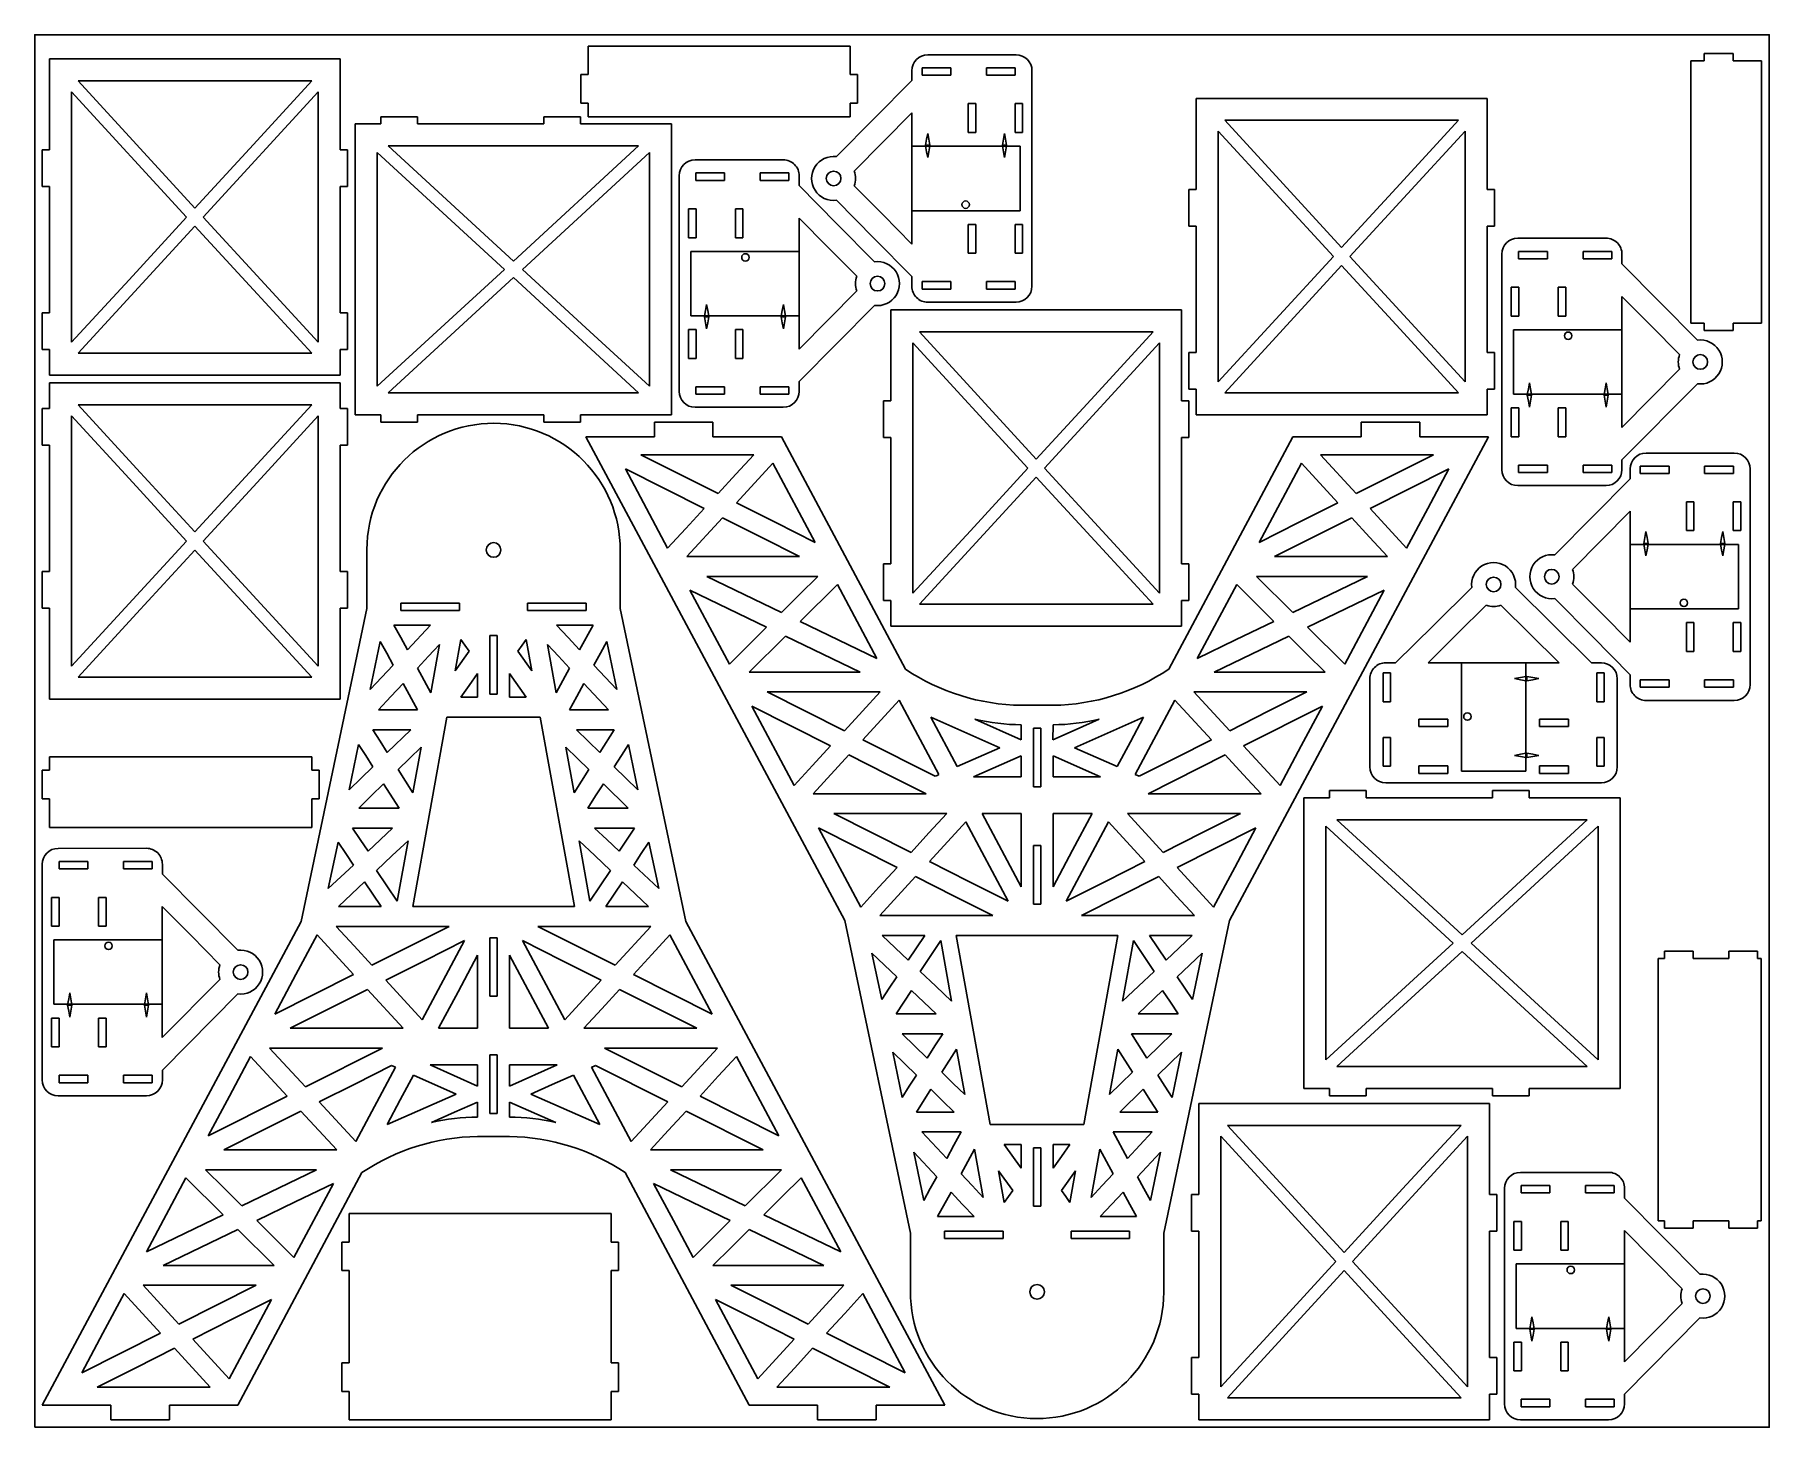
# Model space of a CAD drawing. Extents: x 0 to 1420, y 0 to 1140.
import ezdxf

# ---------------------------------------------------------------- set-up
doc = ezdxf.new("R2010")
doc.units = 0
doc.header["$MEASUREMENT"] = 0
doc.layers.add('DEFAULT', color=1, linetype='Continuous')

msp = doc.modelspace()

# ---------------------------------------------------------------- linework, layer by layer
at = {"color": 5}
msp.add_lwpolyline([(0, 0), (1420, 0), (1420, 1140), (0, 1140)], close=True, dxfattribs=at)
at = {"layer": 'DEFAULT'}
for p, q in [((453.0322, 1107.371), (453.0322, 1130.686)), ((453.0322, 1130.686), (667.6391, 1130.686)), ((667.6391, 1130.686), (667.6391, 1107.371)), ((731.1182, 1123.527), (803.3943, 1123.527)), ((1366.784, 1118.574), (1366.784, 1124.637)), ((1366.784, 1124.637), (1390.317, 1124.637)), ((1390.317, 1124.637), (1390.317, 1118.574)), ((12.1777, 1045.693), (12.1777, 1120.193)), ((12.1777, 1120.193), (250.1777, 1120.193)), ((250.1777, 1120.193), (250.1777, 1045.693)), ((718.0961, 1102.558), (718.0961, 1110.505)), ((750.0085, 1112.873), (726.4612, 1112.873)), ((726.4612, 1112.873), (726.4612, 1106.744)), ((750.0085, 1106.744), (750.0085, 1112.873)), ((802.682, 1112.873), (779.1347, 1112.873)), ((779.1347, 1112.873), (779.1347, 1106.744)), ((802.682, 1106.744), (802.682, 1112.873)), ((816.4163, 1110.505), (816.4163, 934.0211)), ((1355.84, 903.9671), (1355.84, 1118.574)), ((1355.84, 1118.574), (1366.784, 1118.574)), ((1390.317, 1118.574), (1413.632, 1118.574)), ((1413.632, 1118.574), (1413.632, 903.9671)), ((226.8467, 1102.193), (35.5087, 1102.193)), ((35.5087, 1102.193), (131.1777, 998.0825)), ((179.0122, 1050.138), (226.8467, 1102.193)), ((446.969, 1083.839), (446.969, 1107.371)), ((446.969, 1107.371), (453.0322, 1107.371)), ((656.3478, 1040.162), (718.0961, 1102.558)), ((667.6391, 1107.371), (673.6391, 1107.371)), ((673.6391, 1107.371), (673.6391, 1083.839)), ((726.4612, 1106.744), (750.0085, 1106.744)), ((779.1347, 1106.744), (802.682, 1106.744)), ((124.3872, 990.6929), (30.1777, 1093.215)), ((30.1777, 1093.215), (30.1777, 888.1707)), ((232.1777, 1093.215), (137.9681, 990.6929)), ((232.1777, 888.1707), (232.1777, 1093.215)), ((453.0322, 1083.839), (446.969, 1083.839)), ((453.0322, 1072.895), (453.0322, 1083.839)), ((673.6391, 1083.839), (667.6391, 1083.839)), ((667.6391, 1083.839), (667.6391, 1072.895)), ((770.3138, 1083.541), (764.1846, 1083.541)), ((764.1846, 1083.541), (764.1846, 1059.993)), ((770.3138, 1059.993), (770.3138, 1083.541)), ((808.7031, 1083.54), (802.5743, 1083.54)), ((802.5743, 1083.54), (802.5743, 1059.993)), ((808.7031, 1059.993), (808.7031, 1083.54)), ((950.9026, 1013.395), (950.9026, 1087.895)), ((950.9026, 1087.895), (1188.903, 1087.895)), ((1188.903, 1087.895), (1188.903, 1013.395)), ((262.3555, 828.8956), (262.3555, 1066.896)), ((262.3555, 1066.896), (283.3555, 1066.896)), ((283.3555, 1066.896), (283.3555, 1072.896)), ((283.3555, 1072.896), (313.3555, 1072.896)), ((313.3555, 1072.896), (313.3555, 1066.896)), ((313.3555, 1066.896), (416.8555, 1066.896)), ((416.8555, 1066.896), (416.8555, 1072.896)), ((416.8555, 1072.896), (446.8555, 1072.896)), ((446.8555, 1072.896), (446.8555, 1066.896)), ((446.8555, 1066.896), (521.3555, 1066.896)), ((667.6391, 1072.895), (453.0322, 1072.895)), ((521.3555, 1066.896), (521.3555, 828.8956)), ((718.1276, 1075.984), (670.9626, 1028.321)), ((718.1276, 968.6356), (718.1276, 1075.984)), ((1165.572, 1069.895), (974.2335, 1069.895)), ((974.2335, 1069.895), (1069.902, 965.7842)), ((1117.737, 1017.839), (1165.572, 1069.895)), ((764.1846, 1059.993), (770.3138, 1059.993)), ((802.5743, 1059.993), (808.7031, 1059.993)), ((1063.112, 958.3947), (968.9026, 1060.917)), ((968.9026, 1060.917), (968.9026, 855.8726)), ((1170.902, 1060.917), (1076.693, 958.3947)), ((1170.902, 855.8726), (1170.902, 1060.917)), ((6.1777, 1015.693), (6.1777, 1045.693)), ((6.1777, 1045.693), (12.1777, 1045.693)), ((131.1777, 998.0825), (179.0122, 1050.138)), ((250.1777, 1045.693), (256.1777, 1045.693)), ((256.1777, 1045.693), (256.1777, 1015.693)), ((384.4659, 947.8957), (280.3555, 1043.565)), ((280.3555, 1043.565), (280.3555, 852.2267)), ((494.3776, 1048.896), (289.3333, 1048.896)), ((289.3333, 1048.896), (340.5944, 1001.791)), ((391.8555, 954.6861), (494.3776, 1048.896)), ((503.3555, 1043.565), (399.2451, 947.8957)), ((503.3555, 852.2267), (503.3555, 1043.565)), ((540.5504, 1037.513), (612.8265, 1037.545)), ((527.5339, 848.0376), (527.534, 1024.522)), ((564.8157, 1026.783), (541.2683, 1026.783)), ((541.2683, 1026.783), (541.2683, 1020.654)), ((564.8157, 1020.654), (564.8157, 1026.783)), ((617.4892, 1026.783), (593.9419, 1026.783)), ((593.9419, 1026.783), (593.9419, 1020.654)), ((617.4892, 1020.654), (617.4892, 1026.783)), ((625.8542, 1024.492), (625.8544, 1016.452)), ((12.1777, 1015.693), (6.1777, 1015.693)), ((12.1777, 912.1928), (12.1777, 1015.693)), ((256.1777, 1015.693), (250.1777, 1015.693)), ((250.1777, 1015.693), (250.1777, 912.1929)), ((541.2683, 1020.654), (564.8157, 1020.654)), ((593.9419, 1020.654), (617.4892, 1020.654)), ((625.8544, 1016.452), (656.7272, 985.2615)), ((670.9587, 1016.301), (694.5431, 992.4681)), ((944.9026, 983.3946), (944.9026, 1013.395)), ((944.9026, 1013.395), (950.9026, 1013.395)), ((1069.902, 965.7842), (1117.737, 1017.839)), ((1188.903, 1013.395), (1194.903, 1013.395)), ((1194.903, 1013.395), (1194.903, 983.3945)), ((340.5944, 1001.791), (391.8555, 954.6861)), ((541.376, 997.3772), (535.2473, 997.3772)), ((535.2473, 997.3772), (535.2473, 973.8296)), ((541.376, 973.8296), (541.376, 997.3772)), ((579.7656, 997.3773), (573.6364, 997.3773)), ((573.6364, 997.3773), (573.6364, 973.8297)), ((579.7656, 973.8297), (579.7656, 997.3773)), ((687.2233, 973.2814), (656.3505, 1004.471)), ((131.1777, 983.3032), (35.5087, 879.1928)), ((77.2824, 939.4318), (124.3872, 990.6929)), ((179.0122, 931.248), (131.1777, 983.3032)), ((137.9681, 990.6929), (185.0729, 939.4318)), ((649.4071, 966.075), (625.8227, 989.9075)), ((625.8227, 989.9075), (625.8227, 882.5592)), ((656.7271, 985.2617), (687.5999, 954.0715)), ((694.5431, 992.4682), (718.1276, 968.6356)), ((770.3139, 984.7135), (764.1847, 984.7135)), ((764.1847, 984.7135), (764.1847, 961.1659)), ((770.3139, 961.1659), (770.3139, 984.7135)), ((808.7029, 984.7135), (802.5742, 984.7135)), ((802.5742, 984.7135), (802.5742, 961.1659)), ((808.7029, 961.1659), (808.7029, 984.7135)), ((950.9026, 983.3946), (944.9026, 983.3946)), ((950.9026, 879.8946), (950.9026, 983.3946)), ((1194.903, 983.3945), (1188.903, 983.3945)), ((1188.903, 983.3945), (1188.903, 879.8945)), ((535.2473, 973.8296), (541.376, 973.8296)), ((573.6364, 973.8297), (579.7656, 973.8297)), ((672.9916, 942.2423), (649.4072, 966.0749)), ((718.096, 942.0912), (687.2232, 973.2814)), ((1214.096, 973.3776), (1286.373, 973.4089)), ((764.1847, 961.1659), (770.3139, 961.1659)), ((802.5742, 961.1659), (808.7029, 961.1659)), ((1016.007, 907.1335), (1063.112, 958.3947)), ((1076.693, 958.3947), (1123.798, 907.1335)), ((1201.08, 783.9019), (1201.08, 960.3862)), ((1238.362, 962.647), (1214.814, 962.647)), ((1214.814, 962.647), (1214.814, 956.518)), ((1214.814, 956.518), (1238.362, 956.518)), ((1238.362, 956.518), (1238.362, 962.647)), ((1291.035, 962.647), (1267.488, 962.647)), ((1267.488, 962.647), (1267.488, 956.518)), ((1267.488, 956.518), (1291.035, 956.518)), ((1291.035, 956.518), (1291.035, 962.647)), ((1299.4, 960.3567), (1299.4, 952.316)), ((1299.4, 952.316), (1330.273, 921.1259)), ((30.1777, 888.1707), (77.2824, 939.4318)), ((185.0729, 939.4318), (232.1777, 888.1707)), ((332.4107, 900.0612), (384.4659, 947.8957)), ((391.8555, 941.1052), (340.5944, 894.0005)), ((494.3776, 846.8957), (391.8555, 941.1052)), ((399.2451, 947.8957), (451.3003, 900.0612)), ((718.096, 934.0505), (718.096, 942.0912)), ((750.0084, 937.8893), (726.4611, 937.8893)), ((726.4611, 937.8893), (726.4611, 931.7603)), ((750.0084, 931.7603), (750.0084, 937.8893)), ((802.6819, 937.8893), (779.1346, 937.8893)), ((779.1346, 937.8893), (779.1346, 931.7603)), ((802.6819, 931.7603), (802.6819, 937.8893)), ((1069.903, 951.005), (974.2336, 846.8946)), ((1117.737, 898.9498), (1069.903, 951.005)), ((226.8467, 879.1928), (179.0122, 931.248)), ((625.8227, 882.5592), (672.9876, 930.222)), ((726.4611, 931.7603), (750.0084, 931.7603)), ((779.1346, 931.7603), (802.6819, 931.7603)), ((1214.922, 933.2415), (1208.793, 933.2415)), ((1208.793, 933.2415), (1208.793, 909.6939)), ((1214.922, 909.6939), (1214.922, 933.2415)), ((1253.312, 933.2415), (1247.182, 933.2415)), ((1247.182, 933.2415), (1247.182, 909.6939)), ((1253.312, 909.6939), (1253.312, 933.2415)), ((1322.953, 901.9392), (1299.369, 925.7718)), ((1299.369, 925.7718), (1299.369, 818.4235)), ((6.1777, 882.1928), (6.1777, 912.1928)), ((6.1777, 912.1928), (12.1777, 912.1928)), ((250.1777, 912.1929), (256.1777, 912.1929)), ((256.1777, 912.1929), (256.1777, 882.1929)), ((687.6025, 918.3811), (625.8542, 855.9851)), ((700.903, 840.2452), (700.903, 914.7452)), ((700.903, 914.7452), (938.903, 914.7452)), ((803.3999, 921.0297), (731.1237, 920.9984)), ((938.903, 914.7452), (938.903, 840.2452)), ((1208.793, 909.6939), (1214.922, 909.6939)), ((1247.182, 909.6939), (1253.312, 909.6939)), ((1330.273, 921.1259), (1361.146, 889.9358)), ((280.3555, 852.2267), (332.4107, 900.0612)), ((451.3003, 900.0612), (503.3555, 852.2267)), ((541.3759, 898.5502), (535.2471, 898.5502)), ((535.2471, 898.5502), (535.2471, 875.0026)), ((541.3759, 875.0026), (541.3759, 898.5502)), ((579.7656, 898.5502), (573.6364, 898.5502)), ((573.6364, 898.5502), (573.6364, 875.0026)), ((579.7656, 875.0026), (579.7656, 898.5502)), ((915.5719, 896.7453), (724.2339, 896.7453)), ((724.2339, 896.7453), (819.9029, 792.6349)), ((867.7374, 844.6901), (915.5719, 896.7453)), ((968.9026, 855.8726), (1016.007, 907.1335)), ((1165.572, 846.8946), (1117.737, 898.9498)), ((1123.798, 907.1335), (1170.902, 855.8726)), ((1346.538, 878.1066), (1322.953, 901.9391)), ((1366.784, 903.9671), (1355.84, 903.9671)), ((1366.784, 897.9671), (1366.784, 903.9671)), ((1390.317, 897.9671), (1366.784, 897.9671)), ((1413.632, 903.9671), (1390.317, 903.9671)), ((1390.317, 903.9671), (1390.317, 897.9671)), ((12.1777, 882.1928), (6.1777, 882.1928)), ((12.1777, 861.1928), (12.1777, 882.1928)), ((256.1777, 882.1929), (250.1777, 882.1929)), ((250.1777, 882.1929), (250.1777, 861.1929)), ((340.5944, 894.0005), (289.3333, 846.8957)), ((813.1124, 785.2454), (718.903, 887.7675)), ((718.903, 887.7675), (718.903, 682.7231)), ((920.9029, 887.7674), (826.6933, 785.2453)), ((920.9029, 682.7231), (920.9029, 887.7674)), ((35.5087, 879.1928), (226.8467, 879.1928)), ((535.2471, 875.0026), (541.3759, 875.0026)), ((573.6364, 875.0026), (579.7656, 875.0026)), ((944.9026, 849.8946), (944.9026, 879.8946)), ((944.9026, 879.8946), (950.9026, 879.8946)), ((1188.903, 879.8945), (1194.903, 879.8945)), ((1194.903, 879.8945), (1194.903, 849.8945)), ((250.1777, 861.1928), (12.1777, 861.1928)), ((12.1777, 855.0151), (250.1777, 855.0151)), ((12.1777, 834.0151), (12.1777, 855.0151)), ((250.1777, 855.0151), (250.1777, 834.0151)), ((625.8542, 855.9851), (625.8542, 848.0376)), ((1299.369, 818.4235), (1346.534, 866.0862)), ((1361.149, 854.2454), (1299.4, 791.8494)), ((289.3333, 846.8957), (494.3776, 846.8957)), ((564.8156, 851.7996), (541.2681, 851.7996)), ((541.2681, 851.7996), (541.2681, 845.6705)), ((541.2681, 845.6705), (564.8156, 845.6705)), ((564.8156, 845.6705), (564.8156, 851.7996)), ((617.4891, 851.7996), (593.9418, 851.7996)), ((593.9418, 851.7996), (593.9418, 845.6705)), ((593.9418, 845.6705), (617.4891, 845.6705)), ((617.4891, 845.6705), (617.4891, 851.7996)), ((694.903, 810.2452), (694.903, 840.2452)), ((694.903, 840.2452), (700.903, 840.2452)), ((819.9029, 792.6349), (867.7374, 844.6901)), ((938.903, 840.2452), (944.903, 840.2452)), ((950.9026, 849.8946), (944.9026, 849.8946)), ((944.903, 840.2452), (944.903, 810.2452)), ((950.9026, 828.8946), (950.9026, 849.8946)), ((974.2336, 846.8946), (1165.572, 846.8946)), ((1194.903, 849.8945), (1188.903, 849.8945)), ((1188.903, 849.8945), (1188.903, 828.8945)), ((6.1777, 804.0151), (6.1777, 834.0151)), ((6.1777, 834.0151), (12.1777, 834.0151)), ((77.2824, 776.7761), (30.1777, 828.0371)), ((30.1777, 828.0371), (30.1777, 622.9928)), ((226.8467, 837.0151), (35.5087, 837.0151)), ((35.5087, 837.0151), (83.3432, 784.9599)), ((131.1777, 732.9047), (226.8467, 837.0151)), ((232.1777, 828.037), (185.0729, 776.7761)), ((232.1777, 622.9927), (232.1777, 828.037)), ((250.1777, 834.0151), (256.1777, 834.0151)), ((256.1777, 834.0151), (256.1777, 804.0151)), ((283.3555, 828.8956), (262.3555, 828.8956)), ((283.3555, 822.8956), (283.3555, 828.8956)), ((416.8555, 828.8956), (313.3555, 828.8956)), ((313.3555, 828.8956), (313.3555, 822.8956)), ((416.8555, 822.8956), (416.8555, 828.8956)), ((521.3555, 828.8956), (446.8555, 828.8956)), ((446.8555, 828.8956), (446.8555, 822.8956)), ((612.8322, 835.0155), (540.556, 835.0155)), ((1188.903, 828.8946), (950.9026, 828.8946)), ((1214.923, 834.4146), (1208.794, 834.4146)), ((1208.794, 834.4146), (1208.794, 810.8669)), ((1214.923, 810.8669), (1214.923, 834.4146)), ((1253.312, 834.4146), (1247.182, 834.4146)), ((1247.182, 834.4146), (1247.182, 810.8669)), ((1253.312, 810.8669), (1253.312, 834.4146)), ((313.3555, 822.8956), (283.3555, 822.8956)), ((446.8555, 822.8956), (416.8555, 822.8956)), ((663.1162, 414.9657), (451.1782, 810.8947)), ((451.1782, 810.8947), (507.2652, 810.8947)), ((507.2652, 810.8947), (507.2652, 822.8947)), ((507.2652, 822.8947), (555.2653, 822.8947)), ((555.2653, 822.8947), (555.2653, 810.8947)), ((555.2653, 810.8947), (611.3522, 810.8947)), ((611.3522, 810.8947), (712.8439, 620.5977)), ((700.903, 810.2452), (694.903, 810.2452)), ((700.903, 706.7452), (700.903, 810.2452)), ((928.3781, 620.5977), (1029.87, 810.8947)), ((944.903, 810.2452), (938.903, 810.2452)), ((938.903, 810.2452), (938.903, 706.7452)), ((1190.044, 810.8947), (978.1057, 414.9657)), ((1029.87, 810.8947), (1085.957, 810.8947)), ((1085.957, 810.8947), (1085.957, 822.8947)), ((1085.957, 822.8947), (1133.957, 822.8947)), ((1133.957, 822.8947), (1133.957, 810.8947)), ((1133.957, 810.8947), (1190.044, 810.8947)), ((1208.794, 810.8669), (1214.923, 810.8669)), ((1247.182, 810.8669), (1253.312, 810.8669)), ((12.1777, 804.0151), (6.1777, 804.0151)), ((12.1777, 700.5151), (12.1777, 804.0151)), ((256.1777, 804.0151), (250.1777, 804.0151)), ((250.1777, 804.0151), (250.1777, 700.5151)), ((588.675, 796.1827), (496.2126, 796.1827)), ((496.2126, 796.1827), (559.4006, 764.3887)), ((574.0378, 780.2857), (588.675, 796.1827)), ((1145.009, 796.1824), (1052.547, 796.1824)), ((1052.547, 796.1824), (1081.821, 764.3884)), ((1113.415, 780.2855), (1145.009, 796.1824)), ((1319.067, 797.5285), (1391.343, 797.5285)), ((83.3432, 784.9598), (131.1777, 732.9047)), ((548.04, 752.0504), (483.5368, 784.5061)), ((483.5368, 784.5061), (518.1562, 719.5946)), ((604.2665, 789.3058), (574.3828, 756.8502)), ((638.886, 724.3945), (604.2665, 789.3058)), ((766.0076, 733.9843), (813.1124, 785.2454)), ((826.6933, 785.2453), (873.7981, 733.9842)), ((1036.955, 789.3057), (1002.336, 724.3943)), ((1066.839, 756.85), (1036.955, 789.3057)), ((1157.685, 784.5059), (1093.182, 752.0502)), ((1140.375, 752.0502), (1157.685, 784.5059)), ((1238.362, 787.6639), (1214.815, 787.6639)), ((1214.815, 787.6639), (1214.815, 781.5348)), ((1214.815, 781.5348), (1238.362, 781.5348)), ((1238.362, 781.5348), (1238.362, 787.6639)), ((1291.036, 787.6639), (1267.488, 787.6639)), ((1267.488, 787.6639), (1267.488, 781.5348)), ((1267.488, 781.5348), (1291.036, 781.5348)), ((1291.036, 781.5348), (1291.036, 787.6639)), ((1299.4, 791.8494), (1299.4, 783.9019)), ((1306.045, 776.5589), (1306.045, 784.5064)), ((1337.957, 786.8737), (1314.409, 786.8737)), ((1314.409, 786.8737), (1314.409, 780.7446)), ((1337.957, 780.7446), (1337.957, 786.8737)), ((1390.63, 786.8737), (1367.083, 786.8737)), ((1367.083, 786.8737), (1367.083, 780.7446)), ((1390.63, 780.7446), (1390.63, 786.8737)), ((1404.365, 784.5064), (1404.365, 608.0221)), ((124.3872, 725.515), (77.2824, 776.7761)), ((185.0729, 776.7761), (137.9681, 725.515)), ((559.4006, 764.3887), (574.0378, 780.2856)), ((819.9029, 777.8557), (724.2339, 673.7452)), ((867.7374, 725.8005), (819.9029, 777.8557)), ((1081.821, 764.3884), (1113.415, 780.2854)), ((1286.378, 770.8798), (1214.102, 770.8798)), ((1244.297, 714.163), (1306.045, 776.5589)), ((1314.409, 780.7446), (1337.957, 780.7446)), ((1367.083, 780.7446), (1390.63, 780.7446)), ((574.3828, 756.8502), (606.6344, 740.6223)), ((1034.588, 740.6221), (1066.839, 756.85)), ((1358.263, 757.5414), (1352.133, 757.5414)), ((1352.133, 757.5414), (1352.133, 733.9938)), ((1358.263, 733.9938), (1358.263, 757.5414)), ((1396.651, 757.5414), (1390.522, 757.5414)), ((1390.522, 757.5414), (1390.522, 733.9938)), ((1396.651, 733.9938), (1396.651, 757.5414)), ((533.0981, 735.8225), (548.04, 752.0504)), ((563.0222, 744.5118), (533.7477, 712.7178)), ((594.6162, 728.6149), (563.0222, 744.5118)), ((606.6345, 740.6223), (638.886, 724.3945)), ((1002.336, 724.3943), (1034.588, 740.6221)), ((1078.2, 744.5116), (1015.012, 712.7176)), ((1092.837, 728.6146), (1078.2, 744.5116)), ((1093.182, 752.0502), (1123.066, 719.5944)), ((1123.066, 719.5944), (1140.375, 752.0502)), ((1306.076, 749.9849), (1258.911, 702.3221)), ((1306.076, 642.6367), (1306.076, 749.9849)), ((30.1777, 622.9928), (124.3872, 725.515)), ((137.9681, 725.515), (232.1777, 622.9927)), ((518.1562, 719.5946), (533.0981, 735.8225)), ((626.2101, 712.7178), (594.6163, 728.6148)), ((718.903, 682.7231), (766.0076, 733.9843)), ((915.5719, 673.7452), (867.7374, 725.8004)), ((873.7981, 733.9842), (920.9029, 682.7231)), ((1107.474, 712.7176), (1092.837, 728.6146)), ((1352.133, 733.9938), (1358.263, 733.9938)), ((1390.522, 733.9938), (1396.651, 733.9938)), ((131.1777, 718.1254), (83.3432, 666.0703)), ((226.8467, 614.015), (131.1777, 718.1254)), ((271.8935, 670.1891), (271.8941, 718.5551)), ((479.3278, 717.8036), (479.3285, 670.1891)), ((533.7477, 712.7178), (626.2101, 712.7178)), ((1015.012, 712.7176), (1107.474, 712.7176)), ((6.1777, 670.5151), (6.1777, 700.5151)), ((6.1777, 700.5151), (12.1777, 700.5151)), ((250.1777, 700.5151), (256.1777, 700.5151)), ((256.1777, 700.5151), (256.1777, 670.5151)), ((641.0412, 696.5897), (550.2216, 696.5897)), ((550.2216, 696.5897), (611.3441, 667.1284)), ((626.1926, 681.8591), (641.0412, 696.5897)), ((694.903, 676.7452), (694.903, 706.7452)), ((694.903, 706.7452), (700.903, 706.7452)), ((938.903, 706.7452), (944.903, 706.7452)), ((944.903, 706.7452), (944.903, 676.7452)), ((1091, 696.5895), (1000.181, 696.5895)), ((1000.181, 696.5895), (1029.878, 667.1282)), ((1060.439, 681.8589), (1091, 696.5895)), ((599.1982, 655.079), (536.4282, 685.3345)), ((536.4282, 685.3345), (568.7007, 624.8236)), ((611.3441, 667.1284), (626.1926, 681.8591)), ((657.2536, 689.9551), (626.756, 659.6998)), ((673.3898, 659.6998), (657.2536, 689.9551)), ((983.9684, 689.9551), (951.6959, 629.4442)), ((1014.466, 659.6997), (983.9684, 689.9551)), ((1029.878, 667.1282), (1060.439, 681.8589)), ((1104.794, 685.3342), (1042.024, 655.0787)), ((1088.657, 655.0787), (1104.794, 685.3342)), ((1145.286, 656.7261), (1176.476, 687.5989)), ((1212.166, 687.6015), (1274.562, 625.8533)), ((1258.907, 690.3018), (1282.492, 666.4692)), ((12.1777, 670.5151), (6.1777, 670.5151)), ((12.1777, 596.0151), (12.1777, 670.5151)), ((218.1161, 414.1068), (271.8935, 670.1891)), ((256.1777, 670.5151), (250.1777, 670.5151)), ((250.1777, 670.5151), (250.1777, 596.0151)), ((299.8605, 674.6049), (299.8605, 668.6049)), ((347.8605, 674.6049), (299.8605, 674.6049)), ((299.8605, 668.6049), (347.8605, 668.6049)), ((347.8605, 668.6049), (347.8605, 674.6049)), ((403.3604, 674.605), (403.3604, 668.605)), ((451.3604, 674.605), (403.3604, 674.605)), ((403.3604, 668.605), (451.3604, 668.605)), ((451.3604, 668.605), (451.3604, 674.605)), ((479.3285, 670.1891), (533.1058, 414.1068)), ((700.903, 676.7452), (694.903, 676.7452)), ((700.903, 655.7452), (700.903, 676.7452)), ((724.2339, 673.7452), (915.5719, 673.7452)), ((944.903, 676.7452), (938.903, 676.7452)), ((938.903, 676.7452), (938.903, 655.7452)), ((1188.305, 672.9907), (1164.472, 649.4062)), ((1247.988, 625.8218), (1200.325, 672.9868)), ((1275.172, 647.2824), (1244.299, 678.4725)), ((83.3432, 666.0702), (35.5087, 614.015)), ((323.9686, 656.6078), (294.1378, 656.6078)), ((294.1378, 656.6078), (299.6335, 646.5461)), ((305.1292, 636.4844), (323.9686, 656.6078)), ((457.083, 656.6079), (427.2522, 656.6079)), ((427.2522, 656.6079), (436.6719, 646.5462)), ((446.0917, 636.4845), (457.083, 656.6079)), ((583.9495, 639.9514), (599.1982, 655.079)), ((626.756, 659.6998), (689.5261, 629.4443)), ((689.5261, 629.4443), (673.3898, 659.6998)), ((938.903, 655.7452), (700.903, 655.7452)), ((983.0809, 644.5719), (1014.466, 659.6997)), ((1042.024, 655.0787), (1072.521, 624.8234)), ((1072.521, 624.8234), (1088.657, 655.0787)), ((1114.095, 625.8533), (1145.286, 656.7261)), ((1282.492, 666.4692), (1306.076, 642.6367)), ((1358.263, 658.7145), (1352.133, 658.7145)), ((1352.133, 658.7145), (1352.133, 635.1669)), ((1358.263, 635.1669), (1358.263, 658.7145)), ((1396.652, 658.7145), (1390.523, 658.7145)), ((1390.523, 658.7145), (1390.523, 635.1669)), ((1396.652, 635.1669), (1396.652, 658.7145)), ((282.8701, 643.2965), (274.589, 603.863)), ((288.1457, 633.6376), (282.8701, 643.2965)), ((299.6335, 646.5461), (305.1292, 636.4844)), ((331.4944, 640.8408), (322.4175, 631.1454)), ((324.3696, 601.2584), (331.4944, 640.8408)), ((348.7703, 644.9791), (344.1161, 619.1222)), ((352.1997, 640.1523), (348.7703, 644.9791)), ((355.6292, 635.3258), (352.1997, 640.1524)), ((372.6104, 648.1589), (372.6104, 600.1589)), ((378.6104, 648.1589), (372.6104, 648.1589)), ((378.6104, 600.1589), (378.6104, 648.1589)), ((399.0211, 640.1524), (395.5917, 635.3258)), ((402.4505, 644.9791), (399.0211, 640.1523)), ((407.1047, 619.1222), (402.4505, 644.9791)), ((428.8032, 631.1455), (419.7264, 640.8408)), ((419.7264, 640.8408), (426.8513, 601.2584)), ((436.6719, 646.5462), (446.0917, 636.4845)), ((468.3508, 643.2966), (463.0751, 633.6377)), ((476.6318, 603.8631), (468.3508, 643.2966)), ((568.7007, 624.8236), (583.9495, 639.9513)), ((614.6102, 647.6505), (584.9131, 618.189)), ((645.1714, 632.9197), (614.6102, 647.6505)), ((951.6959, 629.4442), (983.0809, 644.5718)), ((1026.612, 647.6501), (965.4893, 618.1887)), ((1041.46, 632.9194), (1026.612, 647.6501)), ((1164.473, 649.4062), (1140.64, 625.8218)), ((1306.045, 616.0923), (1275.172, 647.2824)), ((293.4214, 623.9788), (288.1457, 633.6376)), ((322.4176, 631.1454), (313.3409, 621.4501)), ((344.1161, 619.1222), (355.6292, 635.3258)), ((395.5917, 635.3258), (407.1047, 619.1222)), ((437.8799, 621.4502), (428.8032, 631.1455)), ((463.0751, 633.6377), (457.7995, 623.9788)), ((675.7327, 618.189), (645.1714, 632.9197)), ((1056.309, 618.1887), (1041.46, 632.9194)), ((1106.055, 625.8532), (1114.095, 625.8533)), ((1140.64, 625.8218), (1247.988, 625.8218)), ((1274.562, 625.8533), (1282.51, 625.8533)), ((1352.133, 635.1669), (1358.263, 635.1669)), ((1390.523, 635.1669), (1396.652, 635.1669)), ((35.5087, 614.015), (226.8467, 614.015)), ((274.589, 603.863), (293.4214, 623.9788)), ((313.3409, 621.4501), (324.3696, 601.2584)), ((362.6085, 617.0587), (355.6836, 607.3126)), ((362.6085, 597.5665), (362.6085, 617.0587)), ((402.4622, 597.5666), (388.6125, 617.0588)), ((388.6125, 617.0588), (388.6125, 607.3127)), ((426.8513, 601.2584), (437.8799, 621.4502)), ((457.7995, 623.9788), (476.6318, 603.8631)), ((584.9131, 618.189), (675.7327, 618.189)), ((965.4893, 618.1887), (1056.309, 618.1887)), ((1093.034, 540.5494), (1093.003, 612.8256)), ((1103.765, 617.4883), (1103.765, 593.941)), ((1109.894, 617.4883), (1103.765, 617.4883)), ((1109.894, 593.941), (1109.894, 617.4883)), ((1278.748, 617.4882), (1278.748, 593.9409)), ((1284.877, 617.4882), (1278.748, 617.4882)), ((1284.877, 593.9409), (1284.877, 617.4882)), ((1295.532, 612.8312), (1295.532, 540.555)), ((1306.045, 608.0516), (1306.045, 616.0923)), ((1337.957, 611.8904), (1314.41, 611.8904)), ((1314.41, 611.8904), (1314.41, 605.7614)), ((1337.957, 605.7614), (1337.957, 611.8904)), ((1390.631, 611.8904), (1367.083, 611.8904)), ((1367.083, 611.8904), (1367.083, 605.7614)), ((1390.631, 605.7614), (1390.631, 611.8904)), ((291.4999, 598.1206), (281.3667, 587.2968)), ((301.6331, 608.9444), (291.4999, 598.1206)), ((313.4569, 587.2968), (301.6331, 608.9444)), ((355.6836, 607.3126), (348.7587, 597.5665)), ((348.7587, 597.5665), (362.6085, 597.5665)), ((372.6104, 600.1589), (378.6104, 600.1589)), ((388.6125, 607.3127), (388.6125, 597.5666)), ((388.6125, 597.5666), (402.4622, 597.5666)), ((443.6758, 598.1207), (437.7639, 587.2969)), ((449.5877, 608.9445), (443.6758, 598.1207)), ((469.8541, 587.2969), (449.5877, 608.9445)), ((692.2066, 602.061), (599.7442, 602.061)), ((599.7442, 602.061), (662.9321, 570.2671)), ((677.5693, 586.1641), (692.2066, 602.061)), ((1041.478, 602.0607), (949.0154, 602.0607)), ((949.0154, 602.0607), (978.2899, 570.2668)), ((1009.884, 586.1638), (1041.478, 602.0607)), ((1314.41, 605.7614), (1337.957, 605.7614)), ((1367.083, 605.7614), (1390.631, 605.7614)), ((250.1777, 596.0151), (12.1777, 596.0151)), ((281.3667, 587.2968), (313.4569, 587.2968)), ((437.7639, 587.2969), (469.8541, 587.2969)), ((651.5715, 557.9286), (587.0683, 590.3843)), ((587.0683, 590.3843), (621.6878, 525.473)), ((662.9321, 570.2671), (677.5693, 586.1641)), ((707.7982, 595.184), (677.9144, 562.7283)), ((740.2781, 534.284), (707.7982, 595.184)), ((807.609, 591.0553), (833.613, 591.0553)), ((933.4238, 595.184), (900.9438, 534.2839)), ((963.3076, 562.7283), (933.4238, 595.184)), ((978.2899, 570.2668), (1009.884, 586.1638)), ((1054.154, 590.3841), (989.6505, 557.9284)), ((1036.844, 557.9284), (1054.154, 590.3841)), ((1103.765, 593.941), (1109.894, 593.941)), ((1278.748, 593.9409), (1284.877, 593.9409)), ((1391.349, 595.0307), (1319.072, 594.9994)), ((307.784, 571.0272), (276.8062, 571.0272)), ((276.8062, 571.0272), (282.7332, 561.7068)), ((288.6601, 552.3865), (307.784, 571.0272)), ((337.3076, 581.2969), (309.4271, 426.4053)), ((375.6105, 581.2969), (337.3076, 581.2969)), ((413.9133, 581.2969), (375.6105, 581.2969)), ((441.7938, 426.4053), (413.9133, 581.2969)), ((474.4146, 571.0272), (443.437, 571.0272)), ((443.437, 571.0272), (452.9988, 561.7068)), ((462.5607, 552.3865), (474.4146, 571.0272)), ((789.9842, 556.2791), (733.4942, 581.2761)), ((733.4942, 581.2761), (755.0666, 540.8278)), ((769.7287, 579.5982), (807.6115, 562.8349)), ((807.6056, 568.9472), (807.5996, 575.0595)), ((807.6115, 562.8349), (807.6056, 568.9472)), ((823.611, 572.2521), (817.611, 572.2521)), ((817.611, 572.2521), (817.611, 524.2521)), ((823.611, 524.2521), (823.611, 572.2521)), ((833.6224, 575.0595), (833.6105, 562.8349)), ((833.6105, 562.8349), (852.5519, 571.2165)), ((907.7278, 581.2761), (851.2378, 556.2791)), ((852.5519, 571.2165), (871.4933, 579.5982)), ((896.9416, 561.052), (907.7278, 581.2761)), ((1133.17, 579.7647), (1133.17, 573.6354)), ((1156.718, 579.7647), (1133.17, 579.7647)), ((1133.17, 573.6354), (1156.718, 573.6354)), ((1156.718, 573.6354), (1156.718, 579.7647)), ((1231.997, 579.7648), (1231.997, 573.6355)), ((1255.545, 579.7648), (1231.997, 579.7648)), ((1231.997, 573.6355), (1255.545, 573.6355)), ((1255.545, 573.6355), (1255.545, 579.7648)), ((265.1693, 559.0071), (257.3751, 521.892)), ((270.9633, 549.8958), (265.1693, 559.0071)), ((282.7332, 561.7068), (288.6601, 552.3865)), ((316.3394, 556.6465), (306.9595, 547.5035)), ((309.6355, 519.4023), (316.3394, 556.6465)), ((444.2615, 547.5036), (434.8815, 556.6466)), ((434.8815, 556.6466), (441.5855, 519.4024)), ((452.9988, 561.7068), (462.5607, 552.3865)), ((486.0515, 559.0071), (480.2575, 549.8958)), ((493.8457, 521.892), (486.0515, 559.0071)), ((636.6296, 541.7009), (651.5715, 557.9286)), ((677.9144, 562.7283), (737.1747, 532.9107)), ((772.5254, 548.5535), (789.9842, 556.2791)), ((851.2378, 556.2791), (886.1554, 540.8279)), ((886.1554, 540.8279), (896.9416, 561.0521)), ((933.6774, 547.8195), (963.3076, 562.7283)), ((989.6505, 557.9284), (1019.534, 525.4727)), ((1019.534, 525.4727), (1036.844, 557.9284)), ((1103.765, 564.8148), (1103.765, 541.2675)), ((1109.894, 564.8148), (1103.765, 564.8148)), ((1109.894, 541.2675), (1109.894, 564.8148)), ((1278.748, 564.8147), (1278.748, 541.2674)), ((1284.877, 564.8147), (1278.748, 564.8147)), ((1284.877, 541.2674), (1284.877, 564.8147)), ((12.1777, 548.85), (226.7846, 548.85)), ((12.1777, 537.9067), (12.1777, 548.85)), ((226.7846, 548.85), (226.7846, 537.9067)), ((257.3751, 521.892), (276.7574, 540.7845)), ((276.7574, 540.7845), (270.9633, 549.8959)), ((306.9595, 547.5035), (297.5795, 538.3605)), ((453.6414, 538.3606), (444.2615, 547.5036)), ((480.2575, 549.8959), (474.4634, 540.7845)), ((474.4634, 540.7845), (493.8457, 521.892)), ((621.6878, 525.473), (636.6296, 541.7009)), ((666.5538, 550.3902), (637.2794, 518.5962)), ((698.1478, 534.4932), (666.5538, 550.3902)), ((755.0666, 540.8278), (772.5254, 548.5534)), ((807.609, 549.7224), (768.6353, 532.4764)), ((807.609, 541.0994), (807.609, 549.7224)), ((807.609, 532.4764), (807.609, 541.0994)), ((872.5867, 532.4764), (833.613, 549.7224)), ((833.613, 549.7224), (833.613, 532.4764)), ((904.0473, 532.9106), (933.6774, 547.8195)), ((974.6682, 550.39), (911.4802, 518.5959)), ((989.3054, 534.493), (974.6682, 550.39)), ((1103.765, 541.2675), (1109.894, 541.2675)), ((1133.17, 541.3752), (1133.17, 535.2465)), ((1156.718, 541.3752), (1133.17, 541.3752)), ((1156.718, 535.2465), (1156.718, 541.3752)), ((1231.997, 541.3751), (1231.997, 535.2463)), ((1255.545, 541.3751), (1231.997, 541.3751)), ((1255.545, 535.2463), (1255.545, 541.3751)), ((1278.748, 541.2674), (1284.877, 541.2674)), ((6.1777, 514.3739), (6.1777, 537.9067)), ((6.1777, 537.9067), (12.1777, 537.9067)), ((226.7846, 537.9067), (232.8478, 537.9067)), ((232.8478, 537.9067), (232.8478, 514.3739)), ((285.6768, 526.7585), (275.465, 516.8049)), ((298.3363, 506.8511), (285.6768, 526.7585)), ((297.5795, 538.3605), (309.6355, 519.4023)), ((441.5855, 519.4024), (453.6414, 538.3606)), ((465.5442, 526.7585), (459.2144, 516.8049)), ((485.9676, 506.8511), (465.5442, 526.7585)), ((729.7418, 518.5962), (698.1478, 534.4932)), ((737.1747, 532.9107), (738.7265, 533.5973)), ((738.7264, 533.5973), (740.2781, 534.284)), ((768.6353, 532.4764), (807.609, 532.4764)), ((833.613, 532.4764), (853.0998, 532.4764)), ((853.0998, 532.4764), (872.5867, 532.4764)), ((900.9438, 534.2839), (904.0473, 532.9106)), ((1003.943, 518.5959), (989.3054, 534.4929)), ((1282.51, 527.5329), (1106.025, 527.533)), ((1133.17, 535.2465), (1156.718, 535.2465)), ((1231.997, 535.2463), (1255.545, 535.2463)), ((12.1777, 514.3739), (6.1777, 514.3739)), ((12.1777, 491.0589), (12.1777, 514.3739)), ((232.8478, 514.3739), (226.7846, 514.3739)), ((226.7846, 514.3739), (226.7846, 491.0589)), ((275.465, 516.8049), (265.2533, 506.8511)), ((459.2144, 516.8049), (452.8846, 506.8511)), ((637.2794, 518.5962), (729.7418, 518.5962)), ((817.611, 524.2521), (823.611, 524.2521)), ((911.4802, 518.5959), (1003.943, 518.5959)), ((1038.955, 277.3551), (1038.955, 515.3551)), ((1038.955, 515.3551), (1059.955, 515.3551)), ((1059.955, 515.3551), (1059.955, 521.3551)), ((1059.955, 521.3551), (1089.955, 521.3551)), ((1089.955, 521.3551), (1089.955, 515.3551)), ((1089.955, 515.3551), (1193.455, 515.3551)), ((1193.455, 515.3551), (1193.455, 521.3551)), ((1193.455, 521.3551), (1223.455, 521.3551)), ((1223.455, 521.3551), (1223.455, 515.3551)), ((1223.455, 515.3551), (1297.955, 515.3551)), ((1297.955, 515.3551), (1297.955, 277.3551)), ((265.2533, 506.8511), (298.3363, 506.8511)), ((452.8846, 506.8511), (485.9676, 506.8511)), ((746.7161, 502.4681), (654.2537, 502.4681)), ((654.2537, 502.4681), (717.4417, 470.6742)), ((732.0789, 486.5711), (746.7161, 502.4681)), ((807.609, 502.4681), (775.6088, 502.4681)), ((775.6088, 502.4681), (807.609, 442.4678)), ((807.609, 472.4679), (807.609, 502.4681)), ((865.6132, 502.4681), (833.613, 502.4681)), ((833.613, 502.4681), (833.613, 442.4678)), ((849.6131, 472.4679), (865.6132, 502.4681)), ((986.9683, 502.4682), (894.5059, 502.4682)), ((894.5059, 502.4682), (923.7803, 470.6743)), ((955.3743, 486.5712), (986.9683, 502.4682)), ((1270.978, 497.3551), (1065.933, 497.3551)), ((1065.933, 497.3551), (1117.194, 450.2503)), ((1168.456, 403.1456), (1270.978, 497.3551)), ((226.7846, 491.0589), (12.1777, 491.0589)), ((292.9987, 490.5814), (260.1688, 490.5814)), ((260.1688, 490.5814), (266.5267, 481.0964)), ((272.8846, 471.6114), (292.9987, 490.5814)), ((491.0521, 490.5813), (458.2222, 490.5813)), ((458.2222, 490.5813), (468.2793, 481.0963)), ((478.3363, 471.6113), (491.0521, 490.5813)), ((706.0811, 458.3358), (641.5779, 490.7915)), ((641.5779, 490.7915), (676.1973, 425.8801)), ((717.4417, 470.6742), (732.0789, 486.5711)), ((762.3077, 495.5913), (732.424, 463.1356)), ((796.9272, 430.6799), (762.3077, 495.5913)), ((878.9143, 495.5913), (844.2948, 430.6799)), ((908.798, 463.1356), (878.9143, 495.5913)), ((923.7803, 470.6743), (955.3743, 486.5712)), ((999.644, 490.7916), (935.1409, 458.3359)), ((982.3344, 458.3359), (999.644, 490.7916)), ((1161.066, 396.3551), (1056.955, 492.0241)), ((1056.955, 492.0241), (1056.955, 300.6861)), ((1279.956, 492.0241), (1175.845, 396.3551)), ((1279.956, 300.6861), (1279.956, 492.0241)), ((19.1941, 473.9219), (91.4703, 473.9533)), ((248.3625, 478.9743), (240.3782, 440.954)), ((254.6234, 469.634), (248.3625, 478.9743)), ((260.8843, 460.2937), (254.6234, 469.634)), ((266.5266, 481.0964), (272.8846, 471.6114)), ((305.6116, 480.113), (292.7339, 467.9678)), ((296.7128, 430.6752), (305.6116, 480.113)), ((458.487, 467.9677), (445.6093, 480.1129)), ((445.6093, 480.1129), (454.5081, 430.6751)), ((468.2793, 481.0963), (478.3363, 471.6113)), ((496.5975, 469.6339), (490.3366, 460.2936)), ((502.8584, 478.9742), (496.5975, 469.6339)), ((510.8427, 440.9539), (502.8584, 478.9742)), ((807.609, 442.4678), (807.609, 472.4679)), ((823.611, 476.2521), (817.611, 476.2521)), ((817.611, 476.2521), (817.611, 428.2521)), ((823.611, 428.2521), (823.611, 476.2521)), ((833.613, 442.4678), (849.6132, 472.4679)), ((6.1777, 284.4462), (6.1777, 460.9305)), ((43.4595, 463.1913), (19.9122, 463.1913)), ((19.9122, 463.1913), (19.9122, 457.0623)), ((19.9122, 457.0623), (43.4595, 457.0623)), ((43.4595, 457.0623), (43.4595, 463.1913)), ((96.133, 463.1913), (72.5857, 463.1913)), ((72.5857, 463.1913), (72.5857, 457.0623)), ((72.5857, 457.0623), (96.133, 457.0623)), ((96.133, 457.0623), (96.133, 463.1913)), ((104.498, 460.901), (104.498, 452.8603)), ((240.3782, 440.954), (260.8843, 460.2937)), ((292.7339, 467.9678), (279.8563, 455.8226)), ((279.8563, 455.8226), (296.7128, 430.6752)), ((454.5081, 430.6751), (471.3647, 455.8225)), ((471.3647, 455.8225), (458.487, 467.9677)), ((490.3366, 460.2936), (510.8427, 440.9539)), ((691.1392, 442.1079), (706.0811, 458.3358)), ((732.424, 463.1356), (764.6755, 446.9077)), ((876.5464, 446.9077), (908.798, 463.1356)), ((935.1409, 458.3359), (965.0247, 425.8802)), ((965.0247, 425.8802), (982.3344, 458.3359)), ((104.498, 452.8603), (135.3708, 421.6702)), ((270.0688, 446.5918), (259.3669, 436.4985)), ((283.6, 426.4053), (270.0688, 446.5918)), ((481.1522, 446.5917), (474.3866, 436.4984)), ((502.5562, 426.4052), (481.1522, 446.5917)), ((676.1973, 425.8801), (691.1392, 442.1079)), ((721.0634, 450.7972), (691.7889, 419.0033)), ((752.6573, 434.9002), (721.0634, 450.7972)), ((764.6756, 446.9077), (796.9272, 430.6799)), ((844.2948, 430.6799), (876.5464, 446.9077)), ((920.1586, 450.7973), (856.9706, 419.0034)), ((934.7959, 434.9003), (920.1586, 450.7973)), ((1117.194, 450.2503), (1168.456, 403.1456)), ((20.0199, 433.7856), (13.8911, 433.7856)), ((13.8911, 433.7856), (13.8911, 410.238)), ((20.0199, 410.238), (20.0199, 433.7856)), ((58.4095, 433.7856), (52.2802, 433.7856)), ((52.2802, 433.7856), (52.2802, 410.238)), ((58.4095, 410.238), (58.4095, 433.7856)), ((128.051, 402.4834), (104.4665, 426.316)), ((104.4665, 426.316), (104.4665, 318.9677)), ((259.3669, 436.4985), (248.6649, 426.4053)), ((248.6649, 426.4053), (283.6, 426.4053)), ((309.4271, 426.4053), (441.7938, 426.4053)), ((474.3865, 436.4984), (467.6209, 426.4052)), ((467.6209, 426.4052), (502.5562, 426.4052)), ((784.2513, 419.0033), (752.6574, 434.9002)), ((817.611, 428.2521), (823.611, 428.2521)), ((949.433, 419.0034), (934.7958, 434.9003)), ((6.1782, 18.1779), (218.1161, 414.1068)), ((135.3708, 421.6702), (166.2437, 390.4801)), ((533.1058, 414.1068), (745.0438, 18.1779)), ((716.8935, 158.8834), (663.1162, 414.9657)), ((691.7889, 419.0033), (784.2513, 419.0033)), ((856.9706, 419.0034), (949.433, 419.0034)), ((978.1057, 414.9657), (924.3284, 158.8834)), ((13.8911, 410.238), (20.0199, 410.238)), ((52.2802, 410.238), (58.4095, 410.238)), ((151.6354, 378.6508), (128.051, 402.4834)), ((231.1969, 403.1931), (213.8872, 370.7374)), ((261.0806, 370.7374), (231.1969, 403.1931)), ((339.2509, 410.0699), (246.7885, 410.0699)), ((246.7885, 410.0699), (261.4257, 394.1729)), ((276.0629, 378.2759), (339.2509, 410.0699)), ((317.3073, 333.4818), (351.9267, 398.3933)), ((351.9267, 398.3933), (319.6751, 382.1654)), ((372.6106, 400.8211), (372.6106, 352.8211)), ((378.6106, 400.8211), (372.6106, 400.8211)), ((378.6106, 352.8211), (378.6106, 400.8211)), ((431.5461, 382.1654), (399.2945, 398.3933)), ((399.2945, 398.3933), (433.9138, 333.4818)), ((504.4326, 410.0699), (411.9702, 410.0699)), ((411.9702, 410.0699), (443.5642, 394.1729)), ((475.1582, 378.2759), (504.4326, 410.0699)), ((520.0244, 403.1931), (505.0825, 386.9652)), ((554.6437, 338.2817), (520.0244, 403.1931)), ((728.6005, 402.668), (693.6653, 402.668)), ((693.6653, 402.668), (715.0693, 382.4815)), ((721.8349, 392.5747), (728.6005, 402.668)), ((741.7134, 398.398), (724.8569, 373.2506)), ((750.6122, 348.9602), (741.7134, 398.398)), ((886.7943, 402.668), (754.4277, 402.668)), ((754.4277, 402.668), (782.3082, 247.7763)), ((858.9138, 247.7763), (886.7943, 402.668)), ((899.5085, 398.398), (890.6097, 348.9602)), ((916.3651, 373.2506), (899.5085, 398.398)), ((947.5566, 402.668), (912.6215, 402.668)), ((912.6215, 402.668), (926.1526, 382.4815)), ((936.8546, 392.5747), (947.5566, 402.668)), ((261.4257, 394.1729), (276.0629, 378.2759)), ((362.6086, 386.6054), (346.6086, 356.6052)), ((362.6086, 326.605), (362.6086, 386.6054)), ((420.6128, 326.605), (388.6126, 386.6054)), ((388.6126, 386.6054), (388.6126, 356.6052)), ((443.5642, 394.1729), (475.1582, 378.2759)), ((505.0825, 386.9652), (490.1406, 370.7374)), ((705.8846, 368.7795), (685.3787, 388.1193)), ((685.3787, 388.1193), (693.3629, 350.0989)), ((715.0693, 382.4815), (721.835, 392.5747)), ((926.1526, 382.4815), (936.8547, 392.5747)), ((955.8433, 388.1193), (935.3372, 368.7795)), ((947.859, 350.0989), (955.8433, 388.1193)), ((1109.011, 348.5206), (1161.066, 396.3551)), ((1168.456, 389.5646), (1117.194, 342.4599)), ((1270.978, 295.3551), (1168.456, 389.5646)), ((1175.845, 396.3551), (1227.9, 348.5206)), ((1328.959, 168.9992), (1328.959, 383.6681)), ((1328.959, 383.6681), (1334.299, 383.6681)), ((1334.299, 383.6681), (1334.299, 389.6681)), ((1334.299, 389.6681), (1357.745, 389.6681)), ((1357.745, 389.6681), (1357.745, 383.6681)), ((1357.745, 383.6681), (1386.83, 383.6681)), ((1386.83, 383.6681), (1386.83, 389.6681)), ((1386.83, 389.6681), (1410.276, 389.6681)), ((1410.276, 389.6681), (1410.276, 383.6681)), ((1410.276, 383.6681), (1413.308, 383.6681)), ((1413.308, 383.6681), (1413.308, 168.9992)), ((213.8872, 370.7374), (196.5774, 338.2817)), ((196.5774, 338.2817), (261.0806, 370.7374)), ((319.6751, 382.1654), (287.4236, 365.9376)), ((463.7976, 365.9376), (431.5461, 382.1654)), ((490.1406, 370.7374), (554.6437, 338.2817)), ((724.8569, 373.2506), (737.7346, 361.1054)), ((903.4874, 361.1054), (916.3651, 373.2506)), ((104.4665, 318.9677), (151.6315, 366.6305)), ((272.4413, 358.399), (240.8473, 342.502)), ((301.7157, 326.605), (272.4413, 358.399)), ((287.4236, 365.9376), (317.3073, 333.4818)), ((346.6085, 356.6052), (330.6084, 326.605)), ((388.6126, 356.6053), (388.6126, 326.605)), ((433.9138, 333.4818), (463.7976, 365.9376)), ((478.78, 358.399), (464.1428, 342.502)), ((541.968, 326.605), (478.78, 358.399)), ((693.3629, 350.0989), (699.6238, 359.4392)), ((699.6237, 359.4392), (705.8846, 368.7795)), ((717.8849, 357.4618), (705.1691, 338.4918)), ((727.9421, 347.9768), (717.8849, 357.4618)), ((737.7346, 361.1054), (750.6122, 348.9602)), ((890.6097, 348.9602), (903.4874, 361.1054)), ((923.3369, 357.4618), (903.2228, 338.4918)), ((929.6948, 347.9768), (923.3369, 357.4618)), ((935.3372, 368.7795), (941.5981, 359.4392)), ((941.5981, 359.4392), (947.859, 350.0989)), ((166.2463, 354.7897), (104.498, 292.3938)), ((240.8473, 342.502), (209.2533, 326.605)), ((372.6106, 352.8211), (378.6106, 352.8211)), ((464.1428, 342.502), (449.5056, 326.605)), ((737.999, 338.4918), (727.942, 347.9768)), ((936.0527, 338.4918), (929.6948, 347.9768)), ((1056.955, 300.6861), (1109.01, 348.5206)), ((1117.194, 342.4599), (1065.933, 295.3551)), ((1227.9, 348.5206), (1279.956, 300.6861)), ((20.0199, 334.9585), (13.8911, 334.9585)), ((13.8911, 334.9585), (13.8911, 311.411)), ((20.0199, 311.411), (20.0199, 334.9585)), ((58.4095, 334.9585), (52.2802, 334.9585)), ((52.2802, 334.9585), (52.2802, 311.411)), ((58.4095, 311.411), (58.4095, 334.9585)), ((209.2533, 326.605), (301.7157, 326.605)), ((330.6084, 326.605), (362.6086, 326.605)), ((388.6126, 326.605), (420.6128, 326.605)), ((449.5056, 326.605), (541.968, 326.605)), ((705.1691, 338.4918), (737.999, 338.4918)), ((903.2228, 338.4918), (936.0527, 338.4918)), ((743.3369, 322.2221), (710.2538, 322.2221)), ((710.2538, 322.2221), (730.6773, 302.3146)), ((737.0071, 312.2684), (743.3369, 322.2221)), ((930.9681, 322.2221), (897.885, 322.2221)), ((897.885, 322.2221), (910.5446, 302.3146)), ((920.7563, 312.2684), (930.9681, 322.2221)), ((13.8911, 311.411), (20.0199, 311.411)), ((52.2802, 311.411), (58.4095, 311.411)), ((176.6876, 303.6), (159.3779, 271.1443)), ((206.5714, 271.1443), (176.6876, 303.6)), ((284.7417, 310.4768), (192.2792, 310.4768)), ((192.2792, 310.4768), (206.9165, 294.5799)), ((221.5537, 278.6829), (284.7417, 310.4768)), ((372.6106, 304.8211), (372.6106, 256.8211)), ((378.6106, 304.8211), (372.6106, 304.8211)), ((378.6106, 256.8211), (378.6106, 304.8211)), ((558.9423, 310.4769), (466.4799, 310.4769)), ((466.4799, 310.4769), (498.0739, 294.58)), ((529.6678, 278.683), (558.9423, 310.4769)), ((574.5339, 303.6001), (559.592, 287.3723)), ((609.1533, 238.6887), (574.5339, 303.6001)), ((721.7579, 288.2887), (702.3755, 307.1813)), ((702.3755, 307.1813), (710.1697, 270.0661)), ((730.6773, 302.3146), (737.0071, 312.2684)), ((754.636, 309.6709), (742.5801, 290.7126)), ((761.34, 272.4267), (754.636, 309.6709)), ((886.5859, 309.6709), (879.882, 272.4267)), ((898.6418, 290.7126), (886.5859, 309.6709)), ((910.5446, 302.3146), (920.7563, 312.2684)), ((938.8464, 307.1813), (919.4641, 288.2887)), ((931.0522, 270.0661), (938.8464, 307.1813)), ((43.4595, 288.2078), (19.9122, 288.2078)), ((19.9122, 288.2078), (19.9122, 282.0788)), ((43.4595, 282.0788), (43.4595, 288.2078)), ((96.133, 288.2078), (72.5857, 288.2078)), ((72.5857, 288.2078), (72.5857, 282.0788)), ((96.133, 282.0788), (96.133, 288.2078)), ((104.498, 292.3938), (104.498, 284.4462)), ((206.9165, 294.5799), (221.5537, 278.6829)), ((292.1746, 296.1622), (262.5444, 281.2534)), ((262.798, 233.8888), (295.2781, 294.7889)), ((295.2781, 294.7889), (292.1746, 296.1622)), ((310.0665, 288.2449), (299.2803, 268.0208)), ((344.9841, 272.7937), (310.0665, 288.2449)), ((343.1217, 296.5968), (323.6349, 296.5968)), ((323.6349, 296.5968), (362.6086, 279.3508)), ((362.6086, 296.5968), (343.1217, 296.5968)), ((362.6086, 279.3508), (362.6086, 296.5968)), ((388.6126, 279.3508), (427.5862, 296.5968)), ((427.5862, 296.5968), (388.6126, 296.5968)), ((388.6126, 296.5968), (388.6126, 287.9738)), ((388.6126, 287.9738), (388.6126, 279.3508)), ((441.1552, 288.245), (423.6964, 280.5194)), ((462.7277, 247.7967), (441.1552, 288.245)), ((457.4954, 295.4756), (455.9437, 294.789)), ((455.9437, 294.789), (488.4237, 233.8889)), ((459.0472, 296.1623), (457.4955, 295.4756)), ((518.3074, 266.3446), (459.0472, 296.1623)), ((498.0739, 294.58), (529.6678, 278.683)), ((559.592, 287.3723), (544.6502, 271.1444)), ((715.9639, 279.1774), (721.7579, 288.2887)), ((742.5801, 290.7126), (751.96, 281.5696)), ((889.262, 281.5696), (898.6418, 290.7126)), ((919.4641, 288.2887), (925.2581, 279.1774)), ((1065.933, 295.3551), (1270.978, 295.3551)), ((91.4759, 271.4241), (19.1997, 271.4241)), ((19.9122, 282.0788), (43.4595, 282.0788)), ((72.5857, 282.0788), (96.133, 282.0788)), ((159.3779, 271.1443), (142.0682, 238.6886)), ((142.0682, 238.6886), (206.5714, 271.1443)), ((262.5444, 281.2534), (232.9143, 266.3445)), ((288.4941, 247.7966), (344.9841, 272.7937)), ((423.6964, 280.5193), (406.2377, 272.7938)), ((406.2377, 272.7938), (462.7277, 247.7967)), ((544.6502, 271.1444), (609.1533, 238.6887)), ((710.1697, 270.0661), (715.9639, 279.1774)), ((733.6607, 276.6866), (721.8067, 258.046)), ((743.2226, 267.3663), (733.6607, 276.6866)), ((751.96, 281.5696), (761.34, 272.4267)), ((879.882, 272.4267), (889.262, 281.5696)), ((907.5613, 276.6866), (888.4375, 258.046)), ((913.4883, 267.3663), (907.5613, 276.6866)), ((925.2581, 279.1774), (931.0522, 270.0661)), ((1059.955, 277.3551), (1038.955, 277.3551)), ((1059.955, 271.3551), (1059.955, 277.3551)), ((1089.955, 271.3551), (1059.955, 271.3551)), ((1193.455, 277.3551), (1089.955, 277.3551)), ((1089.955, 277.3551), (1089.955, 271.3551)), ((1193.455, 271.3551), (1193.455, 277.3551)), ((1223.455, 271.3551), (1193.455, 271.3551)), ((1297.955, 277.3551), (1223.455, 277.3551)), ((1223.455, 277.3551), (1223.455, 271.3551)), ((217.932, 258.806), (186.338, 242.909)), ((247.2064, 227.012), (217.932, 258.806)), ((232.9143, 266.3445), (262.798, 233.8888)), ((299.2803, 268.0208), (288.4941, 247.7966)), ((343.67, 257.8563), (324.7286, 249.4747)), ((362.6113, 266.2379), (343.67, 257.8562)), ((362.5995, 254.0133), (362.6113, 266.2379)), ((372.6106, 256.8211), (378.6106, 256.8211)), ((426.4932, 249.4747), (388.6104, 266.238)), ((388.6104, 266.238), (388.6163, 260.1257)), ((388.6163, 260.1257), (388.6222, 254.0133)), ((488.4237, 233.8889), (518.3074, 266.3446)), ((533.2896, 258.8061), (518.6523, 242.9091)), ((596.4775, 227.0121), (533.2896, 258.8061)), ((721.8067, 258.046), (752.7845, 258.046)), ((752.7845, 258.046), (743.2226, 267.3663)), ((888.4375, 258.046), (919.4153, 258.046)), ((919.4153, 258.046), (913.4883, 267.3663)), ((953.0009, 190.677), (953.0009, 265.177)), ((953.0009, 265.177), (1191.001, 265.177)), ((1191.001, 265.177), (1191.001, 190.677)), ((186.338, 242.909), (154.744, 227.012)), ((518.6523, 242.9091), (504.0151, 227.0121)), ((758.4575, 241.7763), (726.3672, 241.7763)), ((726.3672, 241.7763), (746.6335, 220.1288)), ((752.5455, 230.9526), (758.4575, 241.7763)), ((782.3082, 247.7763), (820.611, 247.7763)), ((820.611, 247.7763), (858.9138, 247.7763)), ((914.8547, 241.7763), (882.7646, 241.7763)), ((882.7646, 241.7763), (894.5884, 220.1288)), ((904.7216, 230.9526), (914.8547, 241.7763)), ((1167.67, 247.177), (976.3318, 247.177)), ((976.3318, 247.177), (1072.001, 143.0666)), ((1119.835, 195.1218), (1167.67, 247.177)), ((388.613, 238.0172), (362.609, 238.0172)), ((746.6335, 220.1288), (752.5455, 230.9526)), ((769.3701, 227.8148), (758.3414, 207.6231)), ((776.4949, 188.2324), (769.3701, 227.8148)), ((807.6089, 231.5066), (793.7593, 231.5066)), ((793.7593, 231.5066), (807.6089, 212.0144)), ((807.6089, 221.7605), (807.6089, 231.5066)), ((823.611, 228.9144), (817.611, 228.9144)), ((817.611, 228.9144), (817.611, 180.9144)), ((823.611, 180.9144), (823.611, 228.9144)), ((847.4626, 231.5066), (833.6129, 231.5066)), ((833.6129, 231.5066), (833.6129, 212.0144)), ((840.5378, 221.7605), (847.4626, 231.5066)), ((871.8519, 227.8148), (864.7271, 188.2324)), ((882.8806, 207.6231), (871.8519, 227.8148)), ((894.5884, 220.1288), (904.7216, 230.9526)), ((1065.21, 135.677), (971.0009, 238.1991)), ((971.0009, 238.1991), (971.0009, 33.1548)), ((1173.001, 238.1991), (1078.791, 135.677)), ((1173.001, 33.1548), (1173.001, 238.1991)), ((154.744, 227.012), (247.2064, 227.012)), ((504.0151, 227.0121), (596.4775, 227.0121)), ((738.4219, 205.0944), (719.5896, 225.2102)), ((719.5896, 225.2102), (727.8706, 185.7767)), ((807.6089, 212.0144), (807.6089, 221.7605)), ((833.6129, 212.0144), (840.5378, 221.7605)), ((921.6324, 225.2102), (902.8001, 205.0944)), ((913.3514, 185.7767), (921.6324, 225.2102)), ((123.7006, 204.2494), (107.5644, 173.9939)), ((154.1981, 173.9939), (123.7006, 204.2494)), ((230.7325, 210.8839), (139.913, 210.8839)), ((139.913, 210.8839), (154.7615, 196.1532)), ((267.8439, 208.4748), (166.3521, 18.1779)), ((169.61, 181.4226), (230.7325, 210.8839)), ((212.2534, 139.1176), (244.5259, 199.6285)), ((244.5259, 199.6285), (213.1409, 184.5008)), ((584.8698, 18.1779), (483.3781, 208.4748)), ((569.4658, 169.3732), (506.6958, 199.6286)), ((506.6958, 199.6286), (522.8321, 169.3732)), ((611.3086, 210.884), (520.4891, 210.884)), ((520.4891, 210.884), (551.0504, 196.1533)), ((581.6116, 181.4227), (611.3086, 210.884)), ((627.521, 204.2495), (612.2723, 189.1218)), ((659.7935, 143.7386), (627.521, 204.2495)), ((733.1462, 195.4356), (738.4219, 205.0944)), ((758.3414, 207.6231), (767.4182, 197.9278)), ((800.6297, 193.7474), (789.1166, 209.951)), ((789.1166, 209.951), (793.7709, 184.0942)), ((852.1053, 209.951), (840.5922, 193.7474)), ((847.4511, 184.0942), (852.1053, 209.951)), ((873.8038, 197.9278), (882.8806, 207.6231)), ((902.8001, 205.0944), (908.0758, 195.4356)), ((1216.195, 208.6745), (1288.471, 208.7058)), ((154.7616, 196.1532), (169.61, 181.4226)), ((551.0504, 196.1533), (581.6116, 181.4227)), ((612.2723, 189.1218), (597.0235, 173.994)), ((727.8706, 185.7767), (733.1462, 195.4356)), ((750.1297, 192.5887), (739.1383, 172.4653)), ((759.5494, 182.527), (750.1297, 192.5887)), ((767.4182, 197.9278), (776.4949, 188.2324)), ((793.7709, 184.0942), (797.2003, 188.9208)), ((797.2003, 188.9208), (800.6297, 193.7474)), ((840.5922, 193.7474), (844.0215, 188.9208)), ((844.0216, 188.9208), (847.4511, 184.0942)), ((864.7271, 188.2324), (873.8038, 197.9278)), ((891.0923, 192.5887), (872.2529, 172.4653)), ((896.5881, 182.5269), (891.0923, 192.5887)), ((908.0758, 195.4356), (913.3514, 185.7767)), ((947.0009, 160.677), (947.0009, 190.677)), ((947.0009, 190.677), (953.0009, 190.677)), ((1072.001, 143.0666), (1119.835, 195.1218)), ((1191.001, 190.677), (1197.001, 190.677)), ((1197.001, 190.677), (1197.001, 160.677)), ((1203.178, 19.1987), (1203.179, 195.683)), ((1240.46, 197.9438), (1216.913, 197.9438)), ((1216.913, 197.9438), (1216.913, 191.8148)), ((1216.913, 191.8148), (1240.46, 191.8148)), ((1240.46, 191.8148), (1240.46, 197.9438)), ((1293.134, 197.9438), (1269.587, 197.9438)), ((1269.587, 197.9438), (1269.587, 191.8148)), ((1269.587, 191.8148), (1293.134, 191.8148)), ((1293.134, 191.8148), (1293.134, 197.9438)), ((1301.499, 195.6535), (1301.499, 187.6128)), ((1301.499, 187.6128), (1332.372, 156.4228)), ((107.5644, 173.9939), (91.4281, 143.7385)), ((91.4281, 143.7385), (154.1981, 173.9939)), ((213.1409, 184.5008), (181.7559, 169.3731)), ((257.3575, 151.5936), (257.3575, 174.9185)), ((257.3575, 174.9185), (472.0276, 174.9185)), ((472.0276, 174.9185), (472.0276, 151.5936)), ((597.0235, 173.994), (659.7935, 143.7386)), ((739.1383, 172.4653), (768.9692, 172.4653)), ((768.9692, 172.4653), (759.5494, 182.527)), ((817.611, 180.9144), (823.611, 180.9144)), ((872.2529, 172.4653), (902.0837, 172.4653)), ((902.0837, 172.4653), (896.588, 182.527)), ((166.344, 161.9445), (135.7827, 147.2138)), ((196.041, 132.4831), (166.344, 161.9445)), ((181.7559, 169.3731), (212.2534, 139.1176)), ((522.832, 169.3732), (538.9683, 139.1177)), ((538.9683, 139.1177), (569.4658, 169.3732)), ((584.8776, 161.9446), (570.0291, 147.2139)), ((646.0001, 132.4832), (584.8776, 161.9446)), ((716.8942, 111.2689), (716.8935, 158.8834)), ((792.861, 160.4682), (744.861, 160.4682)), ((744.861, 160.4682), (744.861, 154.4682)), ((792.861, 154.4682), (792.861, 160.4682)), ((896.3611, 160.4681), (848.3611, 160.4681)), ((848.3611, 160.4681), (848.3611, 154.4681)), ((896.3611, 154.4681), (896.3611, 160.4681)), ((924.3284, 158.8834), (924.3278, 110.5175)), ((953.0009, 160.677), (947.0009, 160.677)), ((953.0009, 57.177), (953.0009, 160.677)), ((1197.001, 160.677), (1191.001, 160.677)), ((1191.001, 160.677), (1191.001, 57.177)), ((1217.021, 168.5382), (1210.892, 168.5382)), ((1210.892, 168.5382), (1210.892, 144.9907)), ((1217.021, 144.9907), (1217.021, 168.5382)), ((1255.41, 168.5382), (1249.281, 168.5382)), ((1249.281, 168.5382), (1249.281, 144.9907)), ((1255.41, 144.9907), (1255.41, 168.5382)), ((1325.052, 137.2359), (1301.467, 161.0685)), ((1301.467, 161.0685), (1301.467, 53.7203)), ((1334.299, 168.9992), (1328.959, 168.9992)), ((1332.372, 156.4228), (1363.245, 125.2327)), ((1334.299, 162.9992), (1334.299, 168.9992)), ((1357.745, 162.9992), (1334.299, 162.9992)), ((1386.83, 168.9992), (1357.745, 168.9992)), ((1357.745, 168.9992), (1357.745, 162.9992)), ((1386.83, 162.9992), (1386.83, 168.9992)), ((1410.276, 162.9992), (1386.83, 162.9992)), ((1413.308, 168.9992), (1410.276, 168.9992)), ((1410.276, 168.9992), (1410.276, 162.9992)), ((135.7827, 147.2138), (105.2215, 132.4831)), ((251.3575, 128.2808), (251.3575, 151.5936)), ((251.3575, 151.5936), (257.3575, 151.5936)), ((472.0276, 151.5936), (478.0276, 151.5936)), ((478.0276, 151.5936), (478.0276, 128.2808)), ((570.0291, 147.2139), (555.1806, 132.4832)), ((744.861, 154.4682), (792.861, 154.4682)), ((848.3611, 154.4681), (896.3611, 154.4681)), ((1210.892, 144.9907), (1217.021, 144.9907)), ((1249.281, 144.9907), (1255.41, 144.9907)), ((105.2215, 132.4831), (196.041, 132.4831)), ((257.3575, 128.2808), (251.3575, 128.2808)), ((257.3575, 52.8181), (257.3575, 128.2808)), ((478.0276, 128.2808), (472.0276, 128.2808)), ((472.0276, 128.2808), (472.0276, 52.8181)), ((555.1806, 132.4832), (646.0001, 132.4832)), ((1072.001, 128.2874), (976.3318, 24.177)), ((1018.106, 84.4159), (1065.21, 135.677)), ((1119.835, 76.2322), (1072.001, 128.2874)), ((1078.791, 135.677), (1125.896, 84.4159)), ((1348.636, 113.4033), (1325.052, 137.2359)), ((181.2101, 116.355), (88.7477, 116.355)), ((88.7477, 116.355), (103.3848, 100.458)), ((118.022, 84.5611), (181.2101, 116.355)), ((662.474, 116.3551), (570.0116, 116.3551)), ((570.0116, 116.3551), (601.6056, 100.4581)), ((633.1996, 84.5612), (662.474, 116.3551)), ((73.1561, 109.4782), (55.8464, 77.0225)), ((103.0397, 77.0225), (73.1561, 109.4782)), ((103.3848, 100.458), (118.022, 84.5611)), ((159.2664, 39.767), (193.8858, 104.6784)), ((193.8858, 104.6784), (161.6342, 88.4505)), ((589.5874, 88.4506), (557.3358, 104.6785)), ((557.3358, 104.6785), (591.9552, 39.7671)), ((601.6056, 100.4581), (633.1996, 84.5612)), ((678.0657, 109.4783), (663.1238, 93.2505)), ((712.6851, 44.5669), (678.0657, 109.4783)), ((1301.467, 53.7203), (1348.632, 101.383)), ((161.6342, 88.4505), (129.3826, 72.2227)), ((621.839, 72.2228), (589.5874, 88.4506)), ((663.1238, 93.2505), (648.1819, 77.0226)), ((1363.247, 89.5422), (1301.499, 27.1463)), ((55.8464, 77.0225), (38.5366, 44.5668)), ((38.5366, 44.5668), (103.0397, 77.0225)), ((129.3826, 72.2227), (159.2664, 39.767)), ((591.9552, 39.7671), (621.839, 72.2228)), ((648.1819, 77.0226), (712.6851, 44.5669)), ((971.0009, 33.1548), (1018.106, 84.4159)), ((1167.67, 24.177), (1119.835, 76.2322)), ((1125.896, 84.4159), (1173.001, 33.1548)), ((114.4004, 64.6841), (82.8065, 48.7871)), ((143.6749, 32.8902), (114.4004, 64.6841)), ((636.8213, 64.6842), (622.1841, 48.7872)), ((700.0093, 32.8903), (636.8213, 64.6842)), ((947.0009, 27.177), (947.0009, 57.177)), ((947.0009, 57.177), (953.0009, 57.177)), ((1191.001, 57.177), (1197.001, 57.177)), ((1197.001, 57.177), (1197.001, 27.177)), ((1217.021, 69.7112), (1210.892, 69.7112)), ((1210.892, 69.7112), (1210.892, 46.1636)), ((1217.021, 46.1636), (1217.021, 69.7112)), ((1255.41, 69.7112), (1249.281, 69.7112)), ((1249.281, 69.7112), (1249.281, 46.1636)), ((1255.41, 46.1636), (1255.41, 69.7112)), ((82.8065, 48.7871), (51.2125, 32.8902)), ((251.3575, 29.3132), (251.3575, 52.8181)), ((251.3575, 52.8181), (257.3575, 52.8181)), ((472.0276, 52.8181), (478.0276, 52.8181)), ((478.0276, 52.8181), (478.0276, 29.3132)), ((622.1841, 48.7872), (607.5469, 32.8903)), ((1210.892, 46.1636), (1217.021, 46.1636)), ((1249.281, 46.1636), (1255.41, 46.1636)), ((51.2125, 32.8902), (143.6749, 32.8902)), ((257.3575, 29.3132), (251.3575, 29.3132)), ((257.3575, 6.1779), (257.3575, 29.3132)), ((478.0276, 29.3132), (472.0276, 29.3132)), ((472.0276, 29.3132), (472.0276, 6.1779)), ((607.5469, 32.8903), (700.0093, 32.8903)), ((62.2652, 18.1779), (6.1782, 18.1779)), ((62.2652, 6.1779), (62.2652, 18.1779)), ((166.3521, 18.1779), (110.2652, 18.1779)), ((110.2652, 18.1779), (110.2652, 6.1779)), ((640.9568, 18.1779), (584.8698, 18.1779)), ((640.9568, 6.1779), (640.9568, 18.1779)), ((745.0438, 18.1779), (688.9568, 18.1779)), ((688.9568, 18.1779), (688.9568, 6.1779)), ((953.0009, 27.177), (947.0009, 27.177)), ((953.0009, 6.177), (953.0009, 27.177)), ((976.3318, 24.177), (1167.67, 24.177)), ((1197.001, 27.177), (1191.001, 27.177)), ((1191.001, 27.177), (1191.001, 6.177)), ((1240.46, 22.9604), (1216.913, 22.9604)), ((1216.913, 22.9604), (1216.913, 16.8314)), ((1216.913, 16.8314), (1240.46, 16.8314)), ((1240.46, 16.8314), (1240.46, 22.9604)), ((1293.134, 22.9604), (1269.587, 22.9604)), ((1269.587, 22.9604), (1269.587, 16.8314)), ((1269.587, 16.8314), (1293.134, 16.8314)), ((1293.134, 16.8314), (1293.134, 22.9604)), ((1301.499, 27.1463), (1301.499, 19.1987)), ((110.2652, 6.1779), (62.2652, 6.1779)), ((472.0276, 6.1779), (257.3575, 6.1779)), ((688.9568, 6.1779), (640.9568, 6.1779)), ((1191.001, 6.177), (953.0009, 6.177)), ((1288.477, 6.1767), (1216.201, 6.1767))]:
    msp.add_line(p, q, dxfattribs=at)
at = {"layer": 'DEFAULT', "color": 5}
for p, q in [((730.1916, 1054.362), (729.3234, 1049.498)), ((731.0597, 1059.227), (730.1916, 1054.362)), ((731.9279, 1054.362), (731.0597, 1059.227)), ((732.7961, 1049.497), (731.9279, 1054.362)), ((793.0037, 1054.362), (792.1356, 1049.498)), ((793.8719, 1059.227), (793.0037, 1054.362)), ((794.7402, 1054.362), (793.8719, 1059.227)), ((795.6084, 1049.497), (794.7402, 1054.362)), ((718.1276, 1048.687), (806.8394, 1048.687)), ((729.3234, 1049.498), (729.3262, 1049.497)), ((729.3262, 1049.069), (729.3234, 1049.069)), ((729.3234, 1049.069), (730.1916, 1044.204)), ((729.3262, 1049.497), (731.7861, 1049.497)), ((731.9279, 1049.069), (729.3262, 1049.069)), ((730.1916, 1044.204), (731.0597, 1039.34)), ((731.0597, 1039.34), (731.9279, 1044.204)), ((731.7861, 1049.497), (731.9279, 1049.069)), ((732.0698, 1049.069), (731.9279, 1049.497)), ((731.9279, 1049.497), (732.7961, 1049.497)), ((731.9279, 1044.204), (732.7961, 1049.069)), ((732.7961, 1049.069), (732.0698, 1049.069)), ((792.1356, 1049.498), (792.1384, 1049.497)), ((793.0037, 1044.204), (792.1356, 1049.069)), ((792.1356, 1049.069), (792.1384, 1049.069)), ((792.1384, 1049.497), (794.882, 1049.497)), ((792.1384, 1049.069), (794.882, 1049.069)), ((793.8719, 1039.34), (793.0037, 1044.204)), ((794.7401, 1044.204), (793.8719, 1039.34)), ((795.6083, 1049.069), (794.7401, 1044.204)), ((794.882, 1049.497), (795.0204, 1049.069)), ((794.8821, 1049.069), (795.0205, 1049.497)), ((795.0204, 1049.069), (795.6083, 1049.069)), ((795.0205, 1049.497), (795.6084, 1049.497)), ((806.8394, 1048.687), (806.8394, 995.9459)), ((806.8394, 995.9459), (718.1276, 995.9459)), ((537.111, 909.8559), (537.111, 962.5972)), ((537.111, 962.5972), (625.8228, 962.5972)), ((625.8228, 909.8559), (537.111, 909.8559)), ((548.3419, 909.474), (549.2101, 914.3386)), ((548.9297, 909.474), (548.3419, 909.474)), ((548.9297, 909.0458), (548.3419, 909.0458)), ((548.3419, 909.0458), (549.2101, 904.1812)), ((549.0682, 909.4741), (548.9297, 909.0458)), ((549.0682, 909.0457), (548.9297, 909.474)), ((551.8118, 909.0457), (549.0682, 909.0457)), ((551.8119, 909.4741), (549.0683, 909.4741)), ((549.2101, 914.3386), (550.0782, 919.2034)), ((550.0782, 919.2034), (550.9465, 914.3386)), ((550.9464, 904.1812), (551.8145, 909.0455)), ((550.9465, 914.3386), (551.8146, 909.4742)), ((551.8145, 909.0455), (551.8118, 909.0457)), ((551.8146, 909.4742), (551.8119, 909.4741)), ((612.0223, 914.3386), (611.1542, 909.474)), ((611.1542, 909.474), (611.8805, 909.474)), ((612.0223, 909.0457), (611.1542, 909.0457)), ((611.1542, 909.0457), (612.0223, 904.1811)), ((611.8805, 909.474), (612.0223, 909.0457)), ((612.8905, 919.2034), (612.0223, 914.3386)), ((612.0223, 909.4741), (614.624, 909.4741)), ((612.1642, 909.0457), (612.0223, 909.4739)), ((614.624, 909.0457), (612.1642, 909.0457)), ((613.7587, 914.3386), (612.8905, 919.2034)), ((614.6268, 909.4742), (613.7587, 914.3386)), ((613.7587, 904.1811), (614.6268, 909.0455)), ((614.624, 909.4741), (614.6268, 909.4742)), ((614.6268, 909.0455), (614.624, 909.0457)), ((549.2101, 904.1812), (550.0782, 899.3163)), ((550.0782, 899.3163), (550.9464, 904.1812)), ((612.0223, 904.1811), (612.8905, 899.3163)), ((612.8905, 899.3163), (613.7587, 904.1811)), ((1210.657, 845.7202), (1210.657, 898.4614)), ((1210.657, 898.4614), (1299.369, 898.4614)), ((1222.756, 850.2029), (1223.625, 855.0677)), ((1223.625, 855.0677), (1224.493, 850.2029)), ((1286.437, 855.0677), (1285.569, 850.2029)), ((1287.305, 850.2029), (1286.437, 855.0677)), ((1299.369, 845.7202), (1210.657, 845.7202)), ((1221.888, 845.3383), (1222.756, 850.2029)), ((1222.476, 845.3383), (1221.888, 845.3383)), ((1222.476, 844.9101), (1221.889, 844.9101)), ((1221.889, 844.9101), (1222.757, 840.0455)), ((1222.615, 845.3384), (1222.476, 844.9101)), ((1222.615, 844.91), (1222.476, 845.3383)), ((1225.358, 845.3384), (1222.614, 845.3384)), ((1225.358, 844.91), (1222.615, 844.91)), ((1222.757, 840.0455), (1223.625, 835.1805)), ((1223.625, 835.1805), (1224.493, 840.0455)), ((1224.493, 850.2029), (1225.361, 845.3386)), ((1224.493, 840.0455), (1225.361, 844.9099)), ((1225.361, 845.3386), (1225.358, 845.3384)), ((1225.361, 844.9099), (1225.358, 844.91)), ((1285.569, 850.2029), (1284.7, 845.3383)), ((1284.7, 845.3383), (1285.427, 845.3383)), ((1285.569, 844.91), (1284.7, 844.91)), ((1284.7, 844.91), (1285.569, 840.0454)), ((1285.427, 845.3383), (1285.569, 844.91)), ((1285.568, 845.3384), (1288.17, 845.3384)), ((1285.71, 844.91), (1285.568, 845.3383)), ((1285.569, 840.0454), (1286.437, 835.1805)), ((1288.17, 844.91), (1285.71, 844.91)), ((1286.437, 835.1805), (1287.305, 840.0454)), ((1288.173, 845.3386), (1287.305, 850.2029)), ((1287.305, 840.0454), (1288.173, 844.9098)), ((1288.17, 845.3384), (1288.173, 845.3386)), ((1288.173, 844.9098), (1288.17, 844.91)), ((1318.14, 728.363), (1317.272, 723.4986)), ((1319.008, 733.2279), (1318.14, 728.363)), ((1319.876, 728.363), (1319.008, 733.2279)), ((1320.745, 723.4984), (1319.876, 728.363)), ((1380.952, 728.3629), (1380.084, 723.4985)), ((1381.82, 733.2278), (1380.952, 728.3629)), ((1382.688, 728.3629), (1381.82, 733.2278)), ((1383.557, 723.4983), (1382.688, 728.3629)), ((1306.076, 722.6882), (1394.788, 722.6882)), ((1317.272, 723.4986), (1317.275, 723.4984)), ((1317.275, 723.07), (1317.272, 723.0698)), ((1317.272, 723.0698), (1318.14, 718.2054)), ((1317.275, 723.4984), (1319.735, 723.4984)), ((1319.877, 723.07), (1317.275, 723.07)), ((1318.14, 718.2054), (1319.008, 713.3406)), ((1319.008, 713.3406), (1319.876, 718.2054)), ((1319.735, 723.4984), (1319.877, 723.0701)), ((1320.018, 723.0701), (1319.876, 723.4984)), ((1319.876, 723.4984), (1320.745, 723.4984)), ((1319.876, 718.2054), (1320.745, 723.0701)), ((1320.745, 723.0701), (1320.018, 723.0701)), ((1380.084, 723.4985), (1380.087, 723.4984)), ((1380.084, 723.0698), (1380.087, 723.07)), ((1380.952, 718.2054), (1380.084, 723.0698)), ((1380.087, 723.4984), (1382.83, 723.4984)), ((1380.087, 723.07), (1382.831, 723.07)), ((1381.82, 713.3406), (1380.952, 718.2054)), ((1382.689, 718.2054), (1381.82, 713.3406)), ((1383.557, 723.0701), (1382.689, 718.2054)), ((1382.83, 723.4984), (1382.969, 723.0701)), ((1382.83, 723.07), (1382.969, 723.4983)), ((1382.969, 723.4983), (1383.557, 723.4983)), ((1382.969, 723.0701), (1383.557, 723.0701)), ((1394.788, 722.6882), (1394.788, 669.9469)), ((1394.788, 669.9469), (1306.076, 669.9469)), ((1167.95, 537.11), (1167.95, 625.8218)), ((1220.691, 625.8218), (1220.691, 537.11)), ((1216.209, 613.7578), (1211.344, 612.8896)), ((1211.344, 612.8896), (1216.209, 612.0215)), ((1221.073, 614.6259), (1216.209, 613.7578)), ((1216.209, 612.0215), (1221.074, 611.1533)), ((1221.074, 614.6232), (1221.073, 614.6259)), ((1221.074, 612.0215), (1221.074, 614.6232)), ((1221.502, 612.1633), (1221.074, 612.0215)), ((1221.074, 611.8796), (1221.502, 612.0215)), ((1221.074, 611.1533), (1221.074, 611.8796)), ((1226.367, 613.7578), (1221.502, 614.6259)), ((1221.502, 614.6259), (1221.502, 614.6232)), ((1221.502, 614.6232), (1221.502, 612.1633)), ((1221.502, 612.0215), (1221.502, 611.1533)), ((1221.502, 611.1533), (1226.367, 612.0215)), ((1231.231, 612.8896), (1226.367, 613.7578)), ((1226.367, 612.0215), (1231.231, 612.8896)), ((1211.344, 550.0775), (1216.209, 550.9456)), ((1216.209, 549.2093), (1211.344, 550.0775)), ((1216.209, 550.9456), (1221.073, 551.8138)), ((1221.074, 548.3411), (1216.209, 549.2093)), ((1221.073, 551.8138), (1221.074, 551.811)), ((1221.074, 551.811), (1221.074, 549.0674)), ((1221.502, 549.0674), (1221.074, 548.929)), ((1221.074, 549.0673), (1221.502, 548.9289)), ((1221.074, 548.929), (1221.074, 548.3411)), ((1226.367, 550.9456), (1221.502, 551.8138)), ((1221.502, 551.8138), (1221.502, 551.811)), ((1221.502, 551.811), (1221.502, 549.0674)), ((1221.502, 548.341), (1226.367, 549.2092)), ((1221.502, 548.9289), (1221.502, 548.341)), ((1231.231, 550.0775), (1226.367, 550.9456)), ((1226.367, 549.2092), (1231.231, 550.0775)), ((1220.691, 537.11), (1167.95, 537.11)), ((15.7547, 346.2644), (15.7547, 399.0058)), ((15.7547, 399.0058), (104.4665, 399.0058)), ((27.854, 350.7469), (28.7222, 355.6118)), ((28.7222, 355.6118), (29.5904, 350.7469)), ((91.5344, 355.6118), (90.6662, 350.7469)), ((92.4025, 350.7469), (91.5344, 355.6118)), ((104.4665, 346.2644), (15.7547, 346.2644)), ((26.9859, 345.8823), (27.854, 350.7469)), ((27.5737, 345.8823), (26.9859, 345.8823)), ((27.5737, 345.4541), (26.9859, 345.4541)), ((26.9859, 345.4541), (27.854, 340.5895)), ((27.7122, 345.8823), (27.5737, 345.4541)), ((27.7122, 345.4541), (27.5737, 345.8823)), ((30.4557, 345.8823), (27.7122, 345.8823)), ((30.4557, 345.4541), (27.7122, 345.4541)), ((29.5904, 350.7469), (30.4585, 345.8825)), ((29.5904, 340.5895), (30.4585, 345.4539)), ((30.4585, 345.8825), (30.4557, 345.8823)), ((30.4585, 345.4539), (30.4557, 345.4541)), ((90.6662, 350.7469), (89.798, 345.8823)), ((89.798, 345.8823), (90.5243, 345.8823)), ((90.6662, 345.4541), (89.798, 345.4541)), ((89.798, 345.4541), (90.6662, 340.5895)), ((90.5243, 345.8823), (90.6662, 345.4541)), ((90.8081, 345.4542), (90.6662, 345.8824)), ((90.6662, 345.8823), (93.2679, 345.8823)), ((93.2679, 345.4542), (90.8081, 345.4542)), ((93.2707, 345.8825), (92.4025, 350.7469)), ((92.4025, 340.5895), (93.2707, 345.4539)), ((93.2679, 345.8823), (93.2707, 345.8825)), ((93.2707, 345.4539), (93.2679, 345.4542)), ((27.854, 340.5895), (28.7222, 335.7246)), ((28.7222, 335.7246), (29.5904, 340.5895)), ((90.6662, 340.5895), (91.5344, 335.7246)), ((91.5344, 335.7246), (92.4025, 340.5895)), ((1212.756, 81.017), (1212.756, 133.7583)), ((1212.756, 133.7583), (1301.467, 133.7583)), ((1223.987, 80.6349), (1224.855, 85.4995)), ((1224.855, 85.4995), (1225.723, 90.3644)), ((1225.723, 90.3644), (1226.591, 85.4995)), ((1226.591, 85.4995), (1227.459, 80.6352)), ((1287.667, 85.4995), (1286.799, 80.6349)), ((1288.535, 90.3644), (1287.667, 85.4995)), ((1289.403, 85.4995), (1288.535, 90.3644)), ((1290.271, 80.6352), (1289.403, 85.4995)), ((1301.467, 81.017), (1212.756, 81.017)), ((1224.574, 80.6349), (1223.987, 80.6349)), ((1224.575, 80.2067), (1223.987, 80.2067)), ((1223.987, 80.2067), (1224.855, 75.3421)), ((1224.713, 80.2067), (1224.574, 80.6349)), ((1224.713, 80.6349), (1224.575, 80.2067)), ((1227.456, 80.6349), (1224.713, 80.6349)), ((1227.457, 80.2067), (1224.713, 80.2067)), ((1224.855, 75.3421), (1225.723, 70.4772)), ((1225.723, 70.4772), (1226.591, 75.3421)), ((1226.591, 75.3421), (1227.459, 80.2065)), ((1227.459, 80.6352), (1227.456, 80.6349)), ((1227.459, 80.2065), (1227.457, 80.2067)), ((1286.799, 80.6349), (1287.525, 80.6349)), ((1287.667, 80.2067), (1286.799, 80.2067)), ((1286.799, 80.2067), (1287.667, 75.3421)), ((1287.525, 80.6349), (1287.667, 80.2067)), ((1287.667, 80.6349), (1290.268, 80.6349)), ((1287.809, 80.2067), (1287.667, 80.6349)), ((1287.667, 75.3421), (1288.535, 70.4772)), ((1290.268, 80.2067), (1287.809, 80.2067)), ((1288.535, 70.4772), (1289.403, 75.3421)), ((1289.403, 75.3421), (1290.271, 80.2065)), ((1290.268, 80.6349), (1290.271, 80.6352)), ((1290.271, 80.2065), (1290.268, 80.2067))]:
    msp.add_line(p, q, dxfattribs=at)
at = {"layer": 'DEFAULT'}
for centre, radius in [((653.9937, 1022.316), 6), ((689.9567, 936.2265), 6), ((1363.503, 872.0908), 6), ((375.6105, 718.1779), 6), ((1194.321, 689.9557), 5.9999), ((1241.942, 696.3176), 6), ((168.6004, 372.6351), 6), ((820.6111, 110.8952), 6), ((1365.601, 107.3876), 6)]:
    msp.add_circle(centre, radius, dxfattribs=at)
at = {"layer": 'DEFAULT', "color": 5}
for centre, radius in [((762.1307, 1000.864), 3.046), ((581.8195, 957.6795), 3.0459), ((1255.365, 893.5438), 3.046), ((1350.08, 674.8646), 3.0459), ((1172.868, 581.8187), 3.0459), ((60.4634, 394.088), 3.0459), ((1257.464, 128.8406), 3.0459)]:
    msp.add_circle(centre, radius, dxfattribs=at)
at = {"layer": 'DEFAULT'}
for centre, radius, start, end in [((731.1182, 1110.505), 13.0221, 90, 180), ((803.3943, 1110.505), 13.0221, 0, 90), ((540.556, 1024.491), 13.022, 90.0244379, 179.8651879), ((612.8322, 1024.522), 13.0221, 359.8673369, 90.024975), ((653.9937, 1022.316), 17.9999, 82.4850577, 277.5235951), ((653.9937, 1022.316), 17.9999, 340.475583, 19.4867523), ((1214.102, 960.3555), 13.022, 90.0247064, 179.8649194), ((1286.378, 960.3868), 13.0221, 359.8676061, 90.0247064), ((689.9567, 936.2264), 18.0001, 262.4848397, 97.5235442), ((689.9566, 936.2265), 18, 160.4753998, 199.4864395), ((731.1181, 934.0203), 13.022, 179.867069, 270.0247066), ((803.3943, 934.0518), 13.022, 270.0244379, 359.8649194), ((1363.503, 872.0907), 18.0001, 262.4850323, 97.5235442), ((1363.503, 872.0908), 17.9999, 160.4753998, 199.4865691), ((540.556, 848.0376), 13.0221, 180, 270), ((612.8322, 848.0376), 13.0221, 270, 0), ((375.611, 718.1779), 103.7176, 359.7932123, 179.7916278), ((1319.067, 784.5064), 13.0221, 90, 180), ((1391.343, 784.5064), 13.0221, 0, 90), ((1214.102, 783.9019), 13.0221, 180, 270), ((1286.378, 783.9019), 13.0221, 270, 0), ((1241.942, 696.3176), 18.0001, 82.4846725, 277.5235442), ((1194.321, 689.9557), 17.9999, 352.4848905, 187.5235951), ((1241.942, 696.3176), 17.9999, 340.4753998, 19.4867523), ((1194.321, 689.9556), 18, 250.4759492, 289.4869354), ((1106.025, 612.8312), 13.0221, 89.8673363, 180.0247064), ((1282.51, 612.8312), 13.0221, 0, 90), ((809.994, 765.4688), 174.4298, 236.1543396, 269.2165803), ((831.2281, 765.4688), 174.4298, 270.7833996, 303.8456437), ((1319.067, 608.0215), 13.0221, 179.8676049, 270.0247064), ((1391.343, 608.0528), 13.022, 270.0247064, 359.8649194), ((810.0305, 755.6114), 180.5682, 257.1032729, 269.2286297), ((831.1916, 755.6114), 180.5682, 270.7713316, 282.8966893), ((1106.056, 540.555), 13.022, 180.0244379, 269.8651879), ((1282.51, 540.555), 13.0221, 270, 0), ((19.1998, 460.8999), 13.0221, 90.0250842, 179.8653235), ((91.4759, 460.9312), 13.0221, 359.8670691, 90.0246393), ((168.6004, 372.6351), 17.9999, 262.4851059, 97.5232453), ((168.6004, 372.6351), 18, 160.4757985, 199.4868115), ((19.1997, 284.4462), 13.0221, 180, 270), ((91.4759, 284.4462), 13.0221, 270, 0), ((365.0303, 73.4615), 180.5682, 90.7713319, 102.8966883), ((386.1914, 73.4615), 180.5682, 77.1032834, 89.2286681), ((364.9939, 63.6037), 174.4298, 90.7833997, 123.8456513), ((386.2281, 63.6037), 174.4298, 56.1543494, 89.2166003), ((1216.201, 195.6524), 13.022, 90.0247064, 179.8653893), ((1288.477, 195.6837), 13.0221, 359.8670678, 90.0247064), ((1365.601, 107.3876), 18.0001, 262.4846725, 97.5235411), ((820.611, 110.8947), 103.7175, 179.7932797, 359.7916276), ((1365.601, 107.3876), 18.0001, 160.4757203, 199.4866914), ((1216.201, 19.1987), 13.022, 180, 270), ((1288.477, 19.1987), 13.0221, 270, 0)]:
    msp.add_arc(centre, radius, start, end, dxfattribs=at)

doc.saveas('drawing.dxf')
